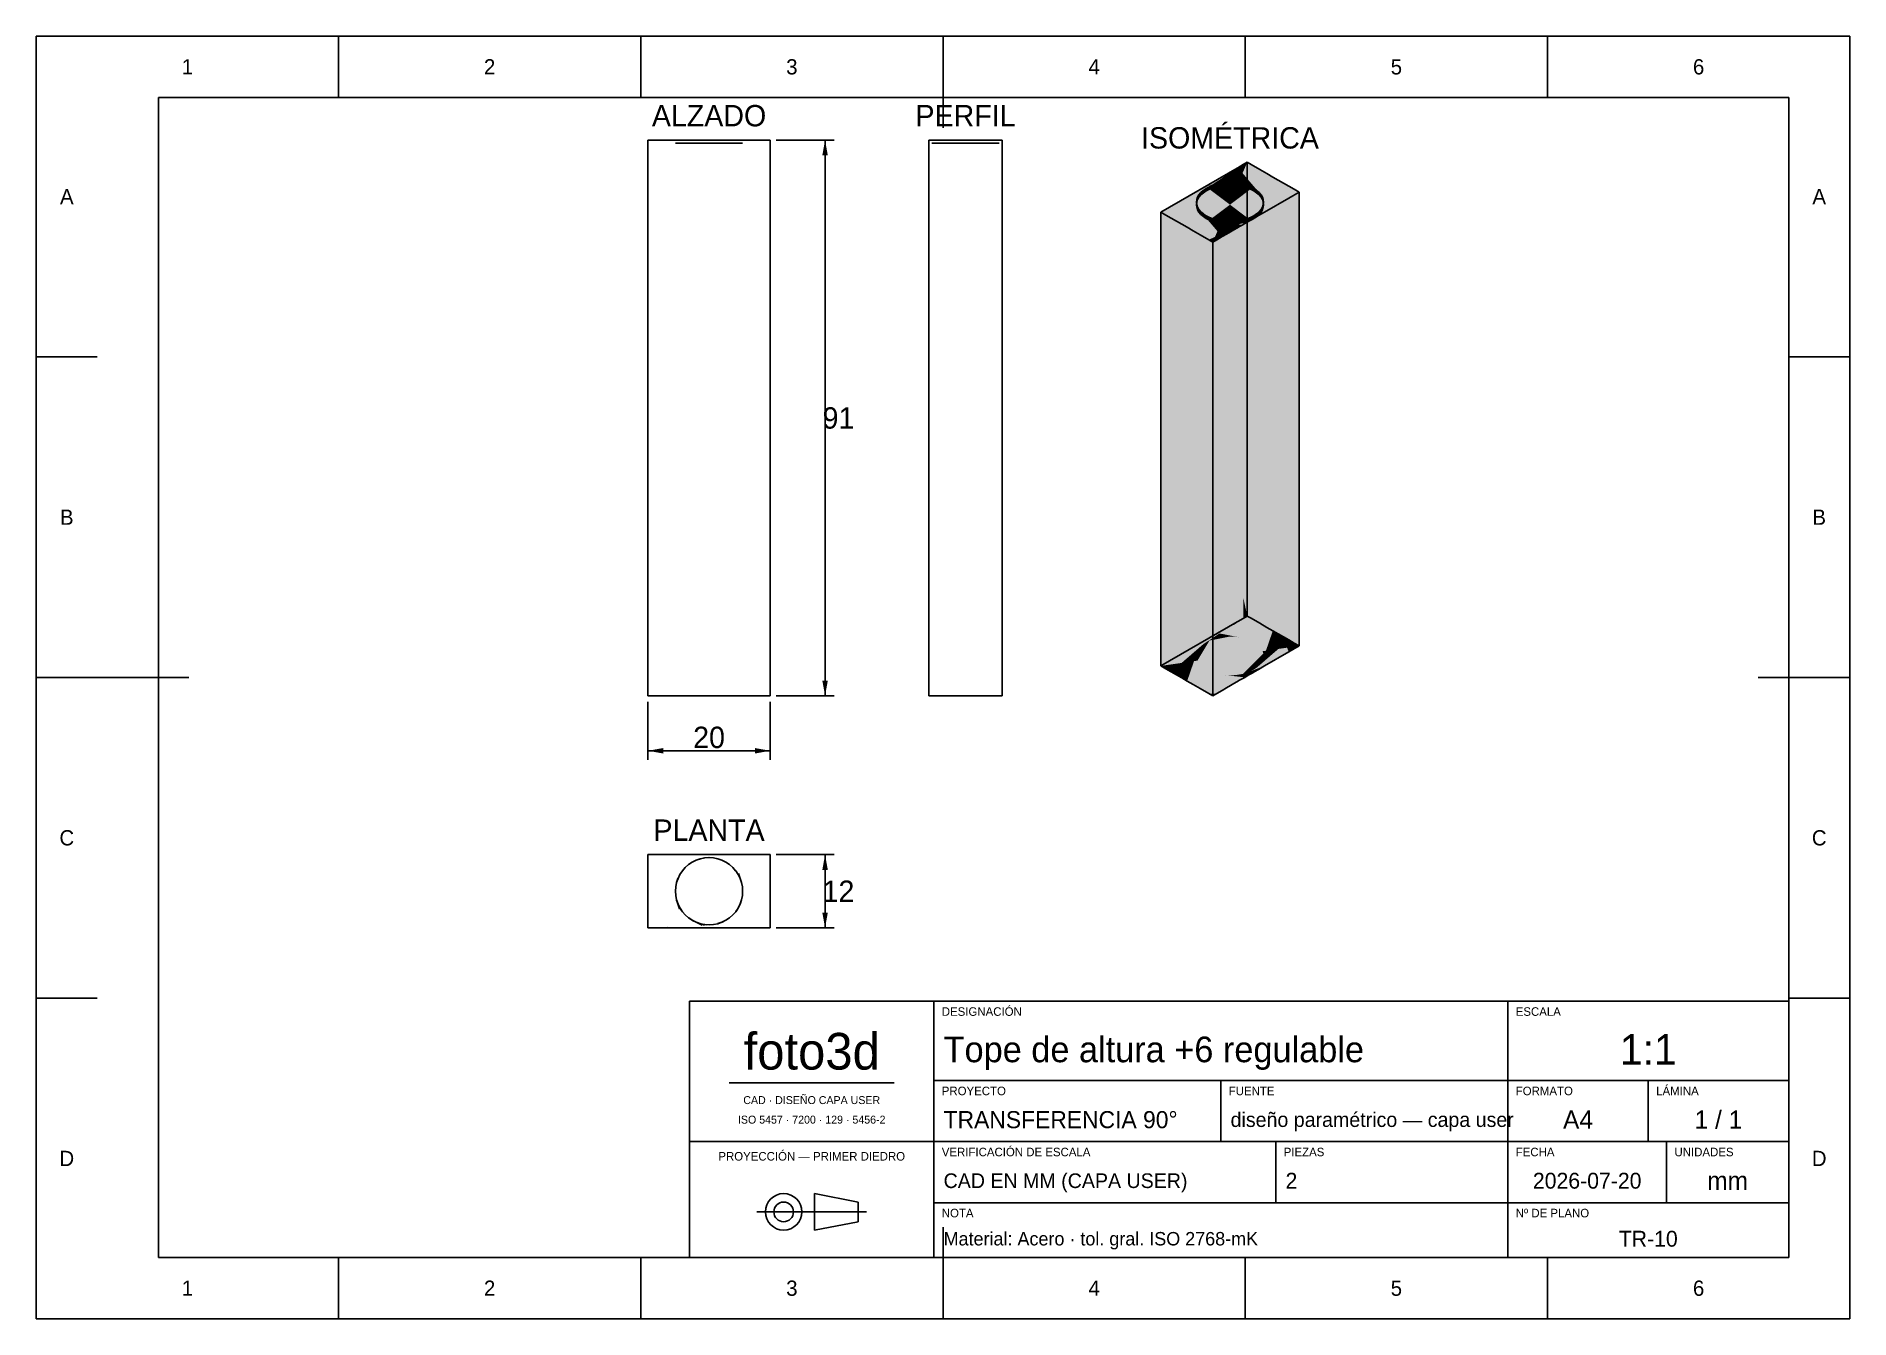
# Model space of a CAD drawing. Extents: x 0 to 297, y 0 to 210.
import ezdxf
from ezdxf.enums import TextEntityAlignment as Align

# ---------------------------------------------------------------- set-up
doc = ezdxf.new("R2010")
doc.units = 0
for name, color, linetype in [('COTAS', 7, 'CONTINUOUS'), ('FINA', 7, 'CONTINUOUS'), ('NORMA', 7, 'CONTINUOUS'), ('SOMBRA', 8, 'CONTINUOUS'), ('TEXTO', 7, 'CONTINUOUS'), ('VISIBLE', 7, 'CONTINUOUS')]:
    doc.layers.add(name, color=color, linetype=linetype)

msp = doc.modelspace()

# ---------------------------------------------------------------- texts
at = {"layer": 'COTAS'}
for s, p in [('91', (131.3863, 147.5)), ('20', (110.1863, 95.2)), ('12', (131.3863, 70))]:
    msp.add_text(s, height=3.5, dxfattribs=at).set_placement(p, align=Align.MIDDLE_CENTER)
at = {"layer": 'TEXTO'}
for s, height, p in [('1', 2.5, (24.75, 205)), ('2', 2.5, (74.25, 205)), ('3', 2.5, (123.75, 205)), ('4', 2.5, (173.25, 205)), ('5', 2.5, (222.75, 205)), ('6', 2.5, (272.25, 205)), ('ALZADO', 3.5, (110.1863, 197)), ('PERFIL', 3.5, (152.1863, 197)), ('ISOMÉTRICA', 3.5, (195.5, 193.3651)), ('A', 2.5, (5, 183.75)), ('A', 2.5, (292, 183.75)), ('B', 2.5, (5, 131.25)), ('B', 2.5, (292, 131.25)), ('PLANTA', 3.5, (110.1863, 80)), ('C', 2.5, (5, 78.75)), ('C', 2.5, (292, 78.75)), ('foto3d', 6, (127, 43.8)), ('1:1', 5, (264, 44.1)), ('CAD · DISEÑO CAPA USER', 1.3, (127, 35.8)), ('ISO 5457 · 7200 · 129 · 5456-2', 1.3, (127, 32.6)), ('A4', 3, (252.5, 32.6)), ('1 / 1', 3, (275.5, 32.6)), ('D', 2.5, (5, 26.25)), ('PROYECCIÓN — PRIMER DIEDRO', 1.4, (127, 26.6)), ('D', 2.5, (292, 26.25)), ('2026-07-20', 2.6, (254, 22.6)), ('mm', 3, (277, 22.6)), ('TR-10', 2.6, (264, 13.1)), ('1', 2.5, (24.75, 5)), ('2', 2.5, (74.25, 5)), ('3', 2.5, (123.75, 5)), ('4', 2.5, (173.25, 5)), ('5', 2.5, (222.75, 5)), ('6', 2.5, (272.25, 5))]:
    msp.add_text(s, height=height, dxfattribs=at).set_placement(p, align=Align.MIDDLE_CENTER)
for s, p in [('DESIGNACIÓN', (148.3, 49.6)), ('ESCALA', (242.3, 49.6)), ('PROYECTO', (148.3, 36.6)), ('FUENTE', (195.3, 36.6)), ('FORMATO', (242.3, 36.6)), ('LÁMINA', (265.3, 36.6)), ('VERIFICACIÓN DE ESCALA', (148.3, 26.6)), ('PIEZAS', (204.3, 26.6)), ('FECHA', (242.3, 26.6)), ('UNIDADES', (268.3, 26.6)), ('NOTA', (148.3, 16.6)), ('Nº DE PLANO', (242.3, 16.6))]:
    msp.add_text(s, height=1.4, dxfattribs=at).set_placement(p)
for s, height, p in [('Tope de altura +6 regulable', 4.2, (148.6, 44.1)), ('TRANSFERENCIA 90°', 2.8, (148.6, 32.6)), ('diseño paramétrico — capa user', 2.4, (195.6, 32.6)), ('CAD EN MM (CAPA USER)', 2.4, (148.6, 22.6)), ('2', 2.6, (204.6, 22.6)), ('Material: Acero · tol. gral. ISO 2768-mK', 2.2, (148.6, 13.1))]:
    msp.add_text(s, height=height, dxfattribs=at).set_placement(p, align=Align.MIDDLE_LEFT)

# ---------------------------------------------------------------- linework, layer by layer
at = {"layer": 'COTAS'}
for p, q in [((121.1863, 193), (130.6863, 193)), ((129.1863, 102), (129.1863, 193)), ((100.1863, 101), (100.1863, 91.5)), ((120.1863, 101), (120.1863, 91.5)), ((121.1863, 102), (130.6863, 102)), ((100.1863, 93), (120.1863, 93)), ((121.1863, 76), (130.6863, 76)), ((129.1863, 64), (129.1863, 76)), ((121.1863, 64), (130.6863, 64))]:
    msp.add_line(p, q, dxfattribs=at)
for points in [[(129.1863, 193), (129.6363, 190.5), (128.7363, 190.5)], [(129.1863, 102), (129.6363, 104.5), (128.7363, 104.5)], [(100.1863, 93), (102.6863, 93.45), (102.6863, 92.55)], [(120.1863, 93), (117.6863, 93.45), (117.6863, 92.55)], [(129.1863, 76), (129.6363, 73.5), (128.7363, 73.5)], [(129.1863, 64), (129.6363, 66.5), (128.7363, 66.5)]]:
    msp.add_solid(points, dxfattribs=at)
at = {"layer": 'FINA'}
for p, q in [((297, 210), (0, 210)), ((0, 210), (0, 0)), ((49.5, 200), (49.5, 210)), ((99, 200), (99, 210)), ((148.5, 200), (148.5, 210)), ((198, 200), (198, 210)), ((247.5, 200), (247.5, 210)), ((297, 0), (297, 210)), ((0, 157.5), (10, 157.5)), ((287, 157.5), (297, 157.5)), ((0, 105), (10, 105)), ((287, 105), (297, 105)), ((0, 52.5), (10, 52.5)), ((287, 52.5), (297, 52.5)), ((147, 39), (241, 39)), ((194, 29), (194, 39)), ((241, 39), (287, 39)), ((264, 29), (264, 39)), ((113.5, 38.6), (140.5, 38.6)), ((107, 29), (147, 29)), ((147, 29), (241, 29)), ((203, 19), (203, 29)), ((241, 29), (287, 29)), ((267, 19), (267, 29)), ((147, 19), (241, 19)), ((241, 19), (287, 19)), ((118.03, 17.5), (135.97, 17.5)), ((49.5, 0), (49.5, 10)), ((99, 0), (99, 10)), ((148.5, 0), (148.5, 10)), ((198, 0), (198, 10)), ((247.5, 0), (247.5, 10)), ((0, 0), (297, 0))]:
    msp.add_line(p, q, dxfattribs=at)
at = {"layer": 'NORMA'}
for p, q in [((148.5, 210), (148.5, 195)), ((287, 200), (20, 200)), ((20, 200), (20, 10)), ((287, 10), (287, 200)), ((0, 105), (25, 105)), ((297, 105), (282, 105)), ((287, 52), (107, 52)), ((107, 52), (107, 10)), ((147, 10), (147, 52)), ((241, 10), (241, 52)), ((287, 10), (287, 52)), ((148.5, 0), (148.5, 15)), ((20, 10), (287, 10)), ((107, 10), (287, 10))]:
    msp.add_line(p, q, dxfattribs=at)
at = {"layer": 'SOMBRA', "color": 253}
for points in [[(196.6515, 188.397), (196.6515, 122.906), (184.1863, 181.2002)], [(196.6515, 188.397), (196.7958, 188.4803), (196.7958, 122.2314)], [(196.6515, 188.397), (196.7958, 122.2314), (196.6515, 122.906)], [(196.7958, 188.4803), (197.6766, 188.9888), (197.6766, 118.1123)], [(196.7958, 188.4803), (197.6766, 118.1123), (196.7958, 122.2314)], [(197.6766, 188.9888), (198.3284, 189.3651), (198.3284, 115.0639)], [(197.6766, 188.9888), (198.3284, 115.0639), (197.6766, 118.1123)], [(198.9737, 120.3413), (198.3284, 115.0639), (198.3284, 189.3651)], [(198.9737, 120.3413), (198.3284, 189.3651), (198.9737, 188.9926)], [(200.3938, 131.9572), (198.9737, 120.3413), (198.9737, 188.9926)], [(200.3938, 131.9572), (198.9737, 188.9926), (200.3938, 188.1727)], [(201.5316, 141.263), (200.3938, 131.9572), (200.3938, 188.1727)], [(201.5316, 141.263), (200.3938, 188.1727), (201.5316, 187.5158)], [(202.5137, 149.2957), (201.5316, 141.263), (201.5316, 187.5158)], [(202.5137, 149.2957), (201.5316, 187.5158), (202.5137, 186.9488)], [(203.411, 156.6349), (202.5137, 149.2957), (202.5137, 186.9488)], [(203.411, 156.6349), (202.5137, 186.9488), (203.411, 186.4307)], [(204.269, 163.6528), (203.411, 156.6349), (203.411, 186.4307)], [(204.269, 163.6528), (203.411, 186.4307), (204.269, 185.9353)], [(205.1213, 170.624), (204.269, 163.6528), (204.269, 185.9353)], [(205.1213, 170.624), (204.269, 185.9353), (205.1213, 185.4432)], [(205.9967, 177.7837), (205.1213, 170.624), (205.1213, 185.4432)], [(205.9967, 177.7837), (205.1213, 185.4432), (205.9967, 184.9379)], [(205.9967, 177.7837), (205.9967, 184.9379), (206.8137, 184.4662)], [(206.8137, 110.165), (205.9967, 177.7837), (206.8137, 184.4662)], [(196.6515, 122.906), (184.1863, 106.899), (184.1863, 181.2002)], [(190.7466, 181.237), (190.7369, 180.8372), (190.7369, 181.2454)], [(190.7466, 181.237), (191.1366, 180.4918), (190.7369, 180.8372)], [(190.7466, 181.237), (191.1366, 180.9001), (191.1366, 180.4918)], [(199.8732, 180.9085), (200.2631, 181.2454), (200.2631, 180.8372)], [(200.2709, 181.2545), (200.5813, 181.2097), (200.2631, 180.8372)], [(200.2709, 181.2545), (200.2631, 180.8372), (200.2631, 181.2454)], [(200.2709, 181.2545), (200.5813, 181.618), (200.5813, 181.2097)], [(200.587, 181.6276), (200.8126, 181.6031), (200.5813, 181.2097)], [(200.587, 181.6276), (200.5813, 181.2097), (200.5813, 181.618)], [(200.587, 181.6276), (200.8126, 182.0113), (200.8126, 181.6031)], [(200.816, 182.0212), (200.9529, 182.0104), (200.8126, 181.6031)], [(200.816, 182.0212), (200.8126, 181.6031), (200.8126, 182.0113)], [(200.816, 182.0212), (200.9529, 182.4187), (200.9529, 182.0104)], [(191.1481, 180.8925), (191.1366, 180.4918), (191.1366, 180.9001)], [(191.1481, 180.8925), (191.6109, 180.1795), (191.1366, 180.4918)], [(191.1481, 180.8925), (191.6109, 180.5878), (191.6109, 180.1795)], [(191.6241, 180.5811), (191.6109, 180.1795), (191.6109, 180.5878)], [(191.6241, 180.5811), (192.1518, 179.9057), (191.6109, 180.1795)], [(191.6241, 180.5811), (192.1518, 180.3139), (192.1518, 179.9057)], [(192.1664, 180.3083), (192.1518, 179.9057), (192.1518, 180.3139)], [(192.1664, 180.3083), (192.75, 179.6749), (192.1518, 179.9057)], [(192.1664, 180.3083), (192.75, 180.0832), (192.75, 179.6749)], [(192.7657, 180.0787), (192.75, 179.6749), (192.75, 180.0832)], [(192.7657, 180.0787), (193.3952, 179.4912), (192.75, 179.6749)], [(192.7657, 180.0787), (193.3952, 179.8994), (193.3952, 179.4912)], [(193.4119, 179.8962), (193.3952, 179.4912), (193.3952, 179.8994)], [(193.4119, 179.8962), (194.0765, 179.3577), (193.3952, 179.4912)], [(193.4119, 179.8962), (194.0765, 179.7659), (194.0765, 179.3577)], [(194.0937, 179.764), (194.0765, 179.3577), (194.0765, 179.7659)], [(194.0937, 179.764), (194.7821, 179.2767), (194.0765, 179.3577)], [(194.0937, 179.764), (194.7821, 179.6849), (194.7821, 179.2767)], [(194.7996, 179.6842), (194.7821, 179.2767), (194.7821, 179.6849)], [(194.7996, 179.6842), (195.5, 179.2495), (194.7821, 179.2767)], [(194.7996, 179.6842), (195.5, 179.6577), (195.5, 179.2495)], [(195.5175, 179.6584), (196.2179, 179.2767), (195.5, 179.2495)], [(195.5175, 179.6584), (195.5, 179.2495), (195.5, 179.6577)], [(195.5175, 179.6584), (196.2179, 179.6849), (196.2179, 179.2767)], [(196.2351, 179.6869), (196.9235, 179.3577), (196.2179, 179.2767)], [(196.2351, 179.6869), (196.2179, 179.2767), (196.2179, 179.6849)], [(196.2351, 179.6869), (196.9235, 179.7659), (196.9235, 179.3577)], [(196.9401, 179.7692), (197.6048, 179.4912), (196.9235, 179.3577)], [(196.9401, 179.7692), (196.9235, 179.3577), (196.9235, 179.7659)], [(196.9401, 179.7692), (197.6048, 179.8994), (197.6048, 179.4912)], [(197.6205, 179.9039), (198.25, 179.6749), (197.6048, 179.4912)], [(197.6205, 179.9039), (197.6048, 179.4912), (197.6048, 179.8994)], [(197.6205, 179.9039), (198.25, 180.0832), (198.25, 179.6749)], [(198.2646, 180.0888), (198.8482, 179.9057), (198.25, 179.6749)], [(198.2646, 180.0888), (198.25, 179.6749), (198.25, 180.0832)], [(198.2646, 180.0888), (198.8482, 180.3139), (198.8482, 179.9057)], [(198.8614, 180.3206), (199.3891, 180.1795), (198.8482, 179.9057)], [(198.8614, 180.3206), (198.8482, 179.9057), (198.8482, 180.3139)], [(198.8614, 180.3206), (199.3891, 180.5878), (199.3891, 180.1795)], [(199.4007, 180.5954), (199.8634, 180.4918), (199.3891, 180.1795)], [(199.4007, 180.5954), (199.3891, 180.1795), (199.3891, 180.5878)], [(199.4007, 180.5954), (199.8634, 180.9001), (199.8634, 180.4918)], [(199.8732, 180.9085), (200.2631, 180.8372), (199.8634, 180.4918)], [(199.8732, 180.9085), (199.8634, 180.4918), (199.8634, 180.9001)], [(205.9967, 110.6367), (205.1213, 170.624), (205.9967, 177.7837)], [(206.8137, 110.165), (205.9967, 110.6367), (205.9967, 177.7837)], [(205.1213, 111.1421), (204.269, 163.6528), (205.1213, 170.624)], [(205.9967, 110.6367), (205.1213, 111.1421), (205.1213, 170.624)], [(204.269, 111.6341), (203.411, 156.6349), (204.269, 163.6528)], [(205.1213, 111.1421), (204.269, 111.6341), (204.269, 163.6528)], [(203.411, 112.1295), (202.5137, 149.2957), (203.411, 156.6349)], [(204.269, 111.6341), (203.411, 112.1295), (203.411, 156.6349)], [(202.5137, 112.6476), (201.5316, 141.263), (202.5137, 149.2957)], [(203.411, 112.1295), (202.5137, 112.6476), (202.5137, 149.2957)], [(201.5316, 113.2146), (200.3938, 131.9572), (201.5316, 141.263)], [(202.5137, 112.6476), (201.5316, 113.2146), (201.5316, 141.263)], [(200.3938, 113.8715), (198.9737, 120.3413), (200.3938, 131.9572)], [(201.5316, 113.2146), (200.3938, 113.8715), (200.3938, 131.9572)], [(196.6515, 122.906), (196.6515, 114.0958), (184.1863, 106.899)], [(196.6515, 122.906), (196.7958, 114.1791), (196.6515, 114.0958)], [(196.6515, 122.906), (196.7958, 122.2314), (196.7958, 114.1791)], [(196.7958, 122.2314), (197.6766, 114.6876), (196.7958, 114.1791)], [(196.7958, 122.2314), (197.6766, 118.1123), (197.6766, 114.6876)], [(198.9737, 114.6914), (198.3284, 115.0639), (198.9737, 120.3413)], [(200.3938, 113.8715), (198.9737, 114.6914), (198.9737, 120.3413)], [(197.6766, 118.1123), (198.3284, 115.0639), (197.6766, 114.6876)]]:
    msp.add_solid(points, dxfattribs=at)
at = {"layer": 'SOMBRA', "color": 254}
for points in [[(196.6515, 188.397), (184.1863, 181.2002), (185.0033, 180.7285)], [(196.914, 186.0986), (194.9924, 187.3047), (194.5472, 187.0116)], [(196.9968, 186.2898), (195.5, 187.6389), (194.9924, 187.3047)], [(196.914, 186.0986), (196.9968, 186.2898), (194.9924, 187.3047)], [(197.1193, 186.5728), (196.0896, 188.0271), (195.5, 187.6389)], [(196.9968, 186.2898), (197.1193, 186.5728), (195.5, 187.6389)], [(197.2972, 186.9836), (196.6515, 188.397), (196.0896, 188.0271)], [(197.1193, 186.5728), (197.2972, 186.9836), (196.0896, 188.0271)], [(197.2972, 186.9836), (196.7958, 188.4803), (196.6515, 188.397)], [(197.5586, 187.5872), (197.6766, 188.9888), (196.7958, 188.4803)], [(197.2972, 186.9836), (197.5586, 187.5872), (196.7958, 188.4803)], [(200.2631, 184.4209), (197.5586, 187.5872), (197.2972, 186.9836)], [(197.5586, 187.5872), (197.9581, 188.51), (197.6766, 188.9888)], [(200.5813, 184.0483), (197.9581, 188.51), (197.5586, 187.5872)], [(197.9581, 188.51), (198.3284, 189.3651), (197.6766, 188.9888)], [(200.8126, 183.655), (198.3284, 189.3651), (197.9581, 188.51)], [(200.8126, 183.655), (198.9737, 188.9926), (198.3284, 189.3651)], [(200.9529, 183.2476), (200.3938, 188.1727), (198.9737, 188.9926)], [(201, 182.8332), (201.5316, 187.5158), (200.3938, 188.1727)], [(200.9529, 182.4187), (202.5137, 186.9488), (201.5316, 187.5158)], [(191.1366, 184.7662), (185.0033, 180.7285), (185.8787, 180.2231)], [(190.7369, 184.4209), (185.8787, 180.2231), (186.731, 179.731)], [(195.5, 182.4249), (191.1366, 184.358), (190.7369, 184.0126)], [(195.5, 182.4249), (191.6109, 184.6703), (191.1366, 184.358)], [(192.1518, 185.3524), (191.8501, 185.236), (191.6109, 185.0785)], [(195.5, 182.4249), (192.1518, 184.9441), (191.6109, 184.6703)], [(192.75, 185.5832), (192.0935, 185.3963), (191.8501, 185.236)], [(193.3952, 185.7669), (192.3433, 185.5607), (192.0935, 185.3963)], [(195.5, 182.4249), (192.75, 185.1749), (192.1518, 184.9441)], [(194.0765, 185.9004), (192.6021, 185.7311), (192.3433, 185.5607)], [(194.7821, 185.9814), (192.8726, 185.9092), (192.6021, 185.7311)], [(195.5, 182.4249), (193.3952, 185.3586), (192.75, 185.1749)], [(195.5, 186.0086), (193.1582, 186.0972), (192.8726, 185.9092)], [(196.2179, 185.9814), (193.463, 186.2978), (193.1582, 186.0972)], [(195.5, 182.4249), (194.0765, 185.4921), (193.3952, 185.3586)], [(196.8327, 185.9108), (193.7916, 186.5142), (193.463, 186.2978)], [(196.8356, 185.9176), (194.1504, 186.7504), (193.7916, 186.5142)], [(196.8327, 185.9108), (196.8356, 185.9176), (193.7916, 186.5142)], [(195.5, 182.4249), (194.7821, 185.5732), (194.0765, 185.4921)], [(196.8619, 185.9784), (194.5472, 187.0116), (194.1504, 186.7504)], [(196.8356, 185.9176), (196.8619, 185.9784), (194.1504, 186.7504)], [(196.8619, 185.9784), (196.914, 186.0986), (194.5472, 187.0116)], [(195.5, 182.4249), (195.5, 185.6003), (194.7821, 185.5732)], [(195.5, 182.4249), (196.2179, 185.5732), (195.5, 185.6003)], [(195.5, 182.4249), (196.9235, 185.4921), (196.2179, 185.5732)], [(195.5, 182.4249), (197.6048, 185.3586), (196.9235, 185.4921)], [(195.5, 182.4249), (198.25, 185.1749), (197.6048, 185.3586)], [(195.5, 182.4249), (198.8482, 184.9441), (198.25, 185.1749)], [(195.5, 182.4249), (199.3891, 184.6703), (198.8482, 184.9441)], [(195.5, 182.4249), (199.8634, 184.358), (199.3891, 184.6703)], [(195.5, 182.4249), (200.2631, 184.0126), (199.8634, 184.358)], [(196.9235, 185.9004), (196.8356, 185.9176), (196.8327, 185.9108)], [(197.6048, 185.7669), (196.8619, 185.9784), (196.8356, 185.9176)], [(198.25, 185.5832), (196.914, 186.0986), (196.8619, 185.9784)], [(198.8482, 185.3524), (196.9968, 186.2898), (196.914, 186.0986)], [(199.3891, 185.0785), (197.1193, 186.5728), (196.9968, 186.2898)], [(199.8634, 184.7662), (197.2972, 186.9836), (197.1193, 186.5728)], [(199.3891, 180.5878), (206.8137, 184.4662), (205.9967, 184.9379)], [(199.3891, 180.5878), (205.1368, 183.498), (206.8137, 184.4662)], [(199.8634, 180.9001), (205.9967, 184.9379), (205.1213, 185.4432)], [(200.2631, 181.2454), (205.1213, 185.4432), (204.269, 185.9353)], [(200.5813, 181.618), (204.269, 185.9353), (203.411, 186.4307)], [(200.8126, 182.0113), (203.411, 186.4307), (202.5137, 186.9488)], [(190.4187, 184.0483), (186.731, 179.731), (187.589, 179.2356)], [(190.1874, 183.655), (187.589, 179.2356), (188.4863, 178.7175)], [(190.0471, 183.2476), (188.4863, 178.7175), (189.4684, 178.1505)], [(190, 182.8332), (189.4684, 178.1505), (190.6062, 177.4937)], [(195.5, 182.4249), (190.0471, 182.8394), (190, 182.4249)], [(195.5, 182.4249), (190, 182.4249), (190.0471, 182.0104)], [(195.5, 182.4249), (190.1874, 183.2468), (190.0471, 182.8394)], [(195.5, 182.4249), (190.0471, 182.0104), (190.1874, 181.6031)], [(190.0471, 182.4187), (190.6062, 177.4937), (192.0263, 176.6737)], [(195.5, 182.4249), (190.4187, 183.6401), (190.1874, 183.2468)], [(195.5, 182.4249), (190.1874, 181.6031), (190.4187, 181.2097)], [(193.0419, 177.1564), (190.1874, 182.0113), (192.0263, 176.6737)], [(195.5, 182.4249), (190.7369, 184.0126), (190.4187, 183.6401)], [(195.5, 182.4249), (190.4187, 181.2097), (190.7369, 180.8372)], [(190.4187, 181.618), (193.0419, 177.1564), (193.4414, 178.0791)], [(195.5, 182.4249), (190.7369, 180.8372), (191.1366, 180.4918)], [(190.7369, 181.2454), (193.4414, 178.0791), (193.7028, 178.6827)], [(195.5, 182.4249), (191.1366, 180.4918), (191.6109, 180.1795)], [(195.5, 182.4249), (191.6109, 180.1795), (192.1518, 179.9057)], [(195.5, 182.4249), (192.1518, 179.9057), (192.75, 179.6749)], [(195.5, 182.4249), (192.75, 179.6749), (193.3952, 179.4912)], [(195.5, 182.4249), (193.3952, 179.4912), (194.0765, 179.3577)], [(195.5, 182.4249), (194.0765, 179.3577), (194.7821, 179.2767)], [(195.5, 182.4249), (194.7821, 179.2767), (195.5, 179.2495)], [(195.5, 182.4249), (200.5813, 183.6401), (200.2631, 184.0126)], [(195.5, 182.4249), (200.8126, 183.2468), (200.5813, 183.6401)], [(195.5, 182.4249), (200.9529, 182.8394), (200.8126, 183.2468)], [(195.5, 182.4249), (201, 182.4249), (200.9529, 182.8394)], [(195.5, 182.4249), (200.9529, 182.0104), (201, 182.4249)], [(195.5, 182.4249), (200.8126, 181.6031), (200.9529, 182.0104)], [(195.5, 182.4249), (200.5813, 181.2097), (200.8126, 181.6031)], [(195.5, 182.4249), (200.2631, 180.8372), (200.5813, 181.2097)], [(195.5, 182.4249), (199.8634, 180.4918), (200.2631, 180.8372)], [(195.5, 182.4249), (199.3891, 180.1795), (199.8634, 180.4918)], [(195.5, 182.4249), (198.8482, 179.9057), (199.3891, 180.1795)], [(195.5, 182.4249), (198.25, 179.6749), (198.8482, 179.9057)], [(195.5, 182.4249), (197.6048, 179.4912), (198.25, 179.6749)], [(195.5, 182.4249), (196.9235, 179.3577), (197.6048, 179.4912)], [(195.5, 182.4249), (196.2179, 179.2767), (196.9235, 179.3577)], [(195.5, 182.4249), (195.5, 179.2495), (196.2179, 179.2767)], [(198.25, 180.0832), (200.168, 180.6292), (201.1797, 181.2134)], [(198.8482, 180.3139), (201.1797, 181.2134), (205.1368, 183.498)], [(191.1366, 180.9001), (193.7028, 178.6827), (193.8807, 179.0935)], [(191.6109, 180.5878), (193.8807, 179.0935), (194.0032, 179.3765)], [(192.1518, 180.3139), (194.0032, 179.3765), (194.086, 179.5678)], [(192.75, 180.0832), (194.086, 179.5678), (194.1381, 179.6879)], [(193.3952, 179.8994), (194.1381, 179.6879), (194.1644, 179.7487)], [(194.2042, 177.1861), (193.7028, 178.6827), (193.4414, 178.0791)], [(194.9419, 177.612), (193.8807, 179.0935), (193.7028, 178.6827)], [(194.2042, 177.1861), (194.9419, 177.612), (193.7028, 178.6827)], [(195.5755, 177.9778), (194.0032, 179.3765), (193.8807, 179.0935)], [(194.9419, 177.612), (195.5755, 177.9778), (193.8807, 179.0935)], [(196.1316, 178.2989), (194.086, 179.5678), (194.0032, 179.3765)], [(195.5755, 177.9778), (196.1316, 178.2989), (194.0032, 179.3765)], [(194.0765, 179.7659), (194.1644, 179.7487), (194.1673, 179.7555)], [(196.6298, 178.5865), (194.1381, 179.6879), (194.086, 179.5678)], [(196.1316, 178.2989), (196.6298, 178.5865), (194.086, 179.5678)], [(197.0846, 178.849), (194.1644, 179.7487), (194.1381, 179.6879)], [(196.6298, 178.5865), (197.0846, 178.849), (194.1381, 179.6879)], [(197.5079, 179.0934), (194.1673, 179.7555), (194.1644, 179.7487)], [(197.0846, 178.849), (197.5079, 179.0934), (194.1644, 179.7487)], [(197.5079, 179.0934), (197.9101, 179.3257), (194.1673, 179.7555)], [(194.7821, 179.6849), (197.9101, 179.3257), (198.3017, 179.5517)], [(195.5, 179.6577), (198.3017, 179.5517), (198.6947, 179.7786)], [(196.2179, 179.6849), (198.6947, 179.7786), (199.107, 180.0167)], [(196.9235, 179.7659), (199.107, 180.0167), (199.5716, 180.2849)], [(197.6048, 179.8994), (199.5716, 180.2849), (200.168, 180.6292)], [(193.0419, 177.1564), (192.0263, 176.6737), (192.6716, 176.3012)], [(193.3234, 176.6775), (193.0419, 177.1564), (192.6716, 176.3012)], [(193.3234, 176.6775), (193.4414, 178.0791), (193.0419, 177.1564)], [(193.3234, 176.6775), (194.2042, 177.1861), (193.4414, 178.0791)]]:
    msp.add_solid(points, dxfattribs=at)
at = {"layer": 'SOMBRA', "color": 252}
for points in [[(190.7291, 184.4118), (190.4187, 183.6401), (190.7369, 184.0126)], [(190.7291, 184.4118), (190.4187, 184.0483), (190.4187, 183.6401)], [(190.7291, 184.4118), (190.7369, 184.0126), (190.7369, 184.4209)], [(191.1268, 184.7578), (190.7369, 184.0126), (191.1366, 184.358)], [(191.1268, 184.7578), (190.7369, 184.4209), (190.7369, 184.0126)], [(191.1268, 184.7578), (191.1366, 184.358), (191.1366, 184.7662)], [(191.5993, 185.0709), (191.1366, 184.358), (191.6109, 184.6703)], [(191.5993, 185.0709), (191.1366, 184.7662), (191.1366, 184.358)], [(191.5993, 185.0709), (191.6109, 184.6703), (191.6109, 185.0785)], [(192.1386, 185.3457), (191.6109, 184.6703), (192.1518, 184.9441)], [(192.1386, 185.3457), (191.6109, 185.0785), (191.6109, 184.6703)], [(192.1386, 185.3457), (192.1518, 184.9441), (192.1518, 185.3524)], [(192.7354, 185.5775), (192.1518, 184.9441), (192.75, 185.1749)], [(192.7354, 185.5775), (192.1518, 185.3524), (192.1518, 184.9441)], [(192.7354, 185.5775), (192.75, 185.1749), (192.75, 185.5832)], [(193.3795, 185.7624), (192.75, 185.1749), (193.3952, 185.3586)], [(193.3795, 185.7624), (192.75, 185.5832), (192.75, 185.1749)], [(193.3795, 185.7624), (193.3952, 185.3586), (193.3952, 185.7669)], [(194.0599, 185.8971), (193.3952, 185.3586), (194.0765, 185.4921)], [(194.0599, 185.8971), (193.3952, 185.7669), (193.3952, 185.3586)], [(194.0599, 185.8971), (194.0765, 185.4921), (194.0765, 185.9004)], [(194.7649, 185.9794), (194.0765, 185.4921), (194.7821, 185.5732)], [(194.7649, 185.9794), (194.0765, 185.9004), (194.0765, 185.4921)], [(194.7649, 185.9794), (194.7821, 185.5732), (194.7821, 185.9814)], [(195.4825, 186.0079), (194.7821, 185.5732), (195.5, 185.6003)], [(195.4825, 186.0079), (194.7821, 185.9814), (194.7821, 185.5732)], [(195.4825, 186.0079), (195.5, 185.6003), (195.5, 186.0086)], [(196.2004, 185.9821), (195.5, 186.0086), (195.5, 185.6003)], [(196.2004, 185.9821), (195.5, 185.6003), (196.2179, 185.5732)], [(196.2004, 185.9821), (196.2179, 185.5732), (196.2179, 185.9814)], [(196.9063, 185.9024), (196.2179, 185.9814), (196.2179, 185.5732)], [(196.9063, 185.9024), (196.2179, 185.5732), (196.9235, 185.4921)], [(196.9063, 185.9024), (196.9235, 185.4921), (196.9235, 185.9004)], [(197.5881, 185.7701), (196.9235, 185.9004), (196.9235, 185.4921)], [(197.5881, 185.7701), (196.9235, 185.4921), (197.6048, 185.3586)], [(197.5881, 185.7701), (197.6048, 185.3586), (197.6048, 185.7669)], [(198.2343, 185.5876), (197.6048, 185.7669), (197.6048, 185.3586)], [(198.2343, 185.5876), (197.6048, 185.3586), (198.25, 185.1749)], [(198.2343, 185.5876), (198.25, 185.1749), (198.25, 185.5832)], [(198.8336, 185.358), (198.25, 185.5832), (198.25, 185.1749)], [(198.8336, 185.358), (198.25, 185.1749), (198.8482, 184.9441)], [(198.8336, 185.358), (198.8482, 184.9441), (198.8482, 185.3524)], [(199.3759, 185.0852), (198.8482, 185.3524), (198.8482, 184.9441)], [(199.3759, 185.0852), (198.8482, 184.9441), (199.3891, 184.6703)], [(199.3759, 185.0852), (199.3891, 184.6703), (199.3891, 185.0785)], [(199.8519, 184.7739), (199.3891, 185.0785), (199.3891, 184.6703)], [(199.8519, 184.7739), (199.3891, 184.6703), (199.8634, 184.358)], [(199.8519, 184.7739), (199.8634, 184.358), (199.8634, 184.7662)], [(200.2534, 184.4293), (199.8634, 184.7662), (199.8634, 184.358)], [(200.2534, 184.4293), (199.8634, 184.358), (200.2631, 184.0126)], [(200.2534, 184.4293), (200.2631, 184.0126), (200.2631, 184.4209)], [(200.5736, 184.0574), (200.2631, 184.4209), (200.2631, 184.0126)], [(205.1368, 109.1968), (206.8137, 110.165), (206.8137, 184.4662)], [(205.1368, 109.1968), (206.8137, 184.4662), (205.1368, 174.6878)], [(205.1368, 174.6878), (206.8137, 184.4662), (205.1368, 183.498)], [(185.0033, 173.5743), (184.1863, 181.2002), (184.1863, 106.899)], [(185.0033, 180.7285), (184.1863, 181.2002), (185.0033, 173.5743)], [(190.0459, 183.2375), (190, 182.4249), (190.0471, 182.8394)], [(190.0459, 183.2375), (190, 182.8332), (190, 182.4249)], [(190.0011, 182.8231), (190, 182.4249), (190, 182.8332)], [(190.0011, 182.8231), (190.0471, 182.0104), (190, 182.4249)], [(190.0011, 182.8231), (190.0471, 182.4187), (190.0471, 182.0104)], [(190.0459, 183.2375), (190.0471, 182.8394), (190.0471, 183.2476)], [(190.184, 183.6451), (190.0471, 182.8394), (190.1874, 183.2468)], [(190.184, 183.6451), (190.0471, 183.2476), (190.0471, 182.8394)], [(190.0505, 182.4087), (190.0471, 182.0104), (190.0471, 182.4187)], [(190.0505, 182.4087), (190.1874, 181.6031), (190.0471, 182.0104)], [(190.0505, 182.4087), (190.1874, 182.0113), (190.1874, 181.6031)], [(190.184, 183.6451), (190.1874, 183.2468), (190.1874, 183.655)], [(190.413, 184.0388), (190.1874, 183.2468), (190.4187, 183.6401)], [(190.413, 184.0388), (190.1874, 183.655), (190.1874, 183.2468)], [(190.193, 182.0017), (190.1874, 181.6031), (190.1874, 182.0113)], [(190.193, 182.0017), (190.4187, 181.2097), (190.1874, 181.6031)], [(190.193, 182.0017), (190.4187, 181.618), (190.4187, 181.2097)], [(190.413, 184.0388), (190.4187, 183.6401), (190.4187, 184.0483)], [(190.4264, 181.6089), (190.4187, 181.2097), (190.4187, 181.618)], [(190.4264, 181.6089), (190.7369, 180.8372), (190.4187, 181.2097)], [(190.4264, 181.6089), (190.7369, 181.2454), (190.7369, 180.8372)], [(200.168, 145.7134), (201.1797, 151.613), (201.1797, 181.2134)], [(200.168, 145.7134), (201.1797, 181.2134), (200.168, 180.6292)], [(200.5736, 184.0574), (200.2631, 184.0126), (200.5813, 183.6401)], [(200.5736, 184.0574), (200.5813, 183.6401), (200.5813, 184.0483)], [(200.807, 183.6646), (200.5813, 184.0483), (200.5813, 183.6401)], [(200.807, 183.6646), (200.5813, 183.6401), (200.8126, 183.2468)], [(200.807, 183.6646), (200.8126, 183.2468), (200.8126, 183.655)], [(200.9495, 183.2576), (200.8126, 183.655), (200.8126, 183.2468)], [(200.9495, 183.2576), (200.8126, 183.2468), (200.9529, 182.8394)], [(200.9495, 183.2576), (200.9529, 182.8394), (200.9529, 183.2476)], [(200.9989, 182.8433), (200.9529, 183.2476), (200.9529, 182.8394)], [(200.9989, 182.8433), (200.9529, 182.8394), (201, 182.4249)], [(200.9541, 182.4288), (201, 182.4249), (200.9529, 182.0104)], [(200.9541, 182.4288), (200.9529, 182.0104), (200.9529, 182.4187)], [(200.9541, 182.4288), (201, 182.8332), (201, 182.4249)], [(200.9989, 182.8433), (201, 182.4249), (201, 182.8332)], [(201.1797, 151.613), (205.1368, 174.6878), (205.1368, 183.498)], [(201.1797, 151.613), (205.1368, 183.498), (201.1797, 181.2134)], [(185.8787, 180.2231), (185.0033, 180.7285), (185.0033, 173.5743)], [(185.8787, 180.2231), (185.0033, 173.5743), (185.8787, 165.4038)], [(186.731, 179.731), (185.8787, 180.2231), (185.8787, 165.4038)], [(186.731, 179.731), (185.8787, 165.4038), (186.731, 157.4485)], [(187.589, 179.2356), (186.731, 179.731), (186.731, 157.4485)], [(187.589, 179.2356), (186.731, 157.4485), (187.589, 149.4398)], [(188.4863, 178.7175), (187.589, 179.2356), (187.589, 149.4398)], [(188.4863, 178.7175), (187.589, 149.4398), (188.4863, 141.0645)], [(189.4684, 178.1505), (188.4863, 178.7175), (188.4863, 141.0645)], [(195.5755, 118.9333), (196.1316, 122.1764), (196.1316, 178.2989)], [(195.5755, 118.9333), (196.1316, 178.2989), (195.5755, 177.9778)], [(196.1316, 122.1764), (196.6298, 125.0812), (196.6298, 178.5865)], [(196.1316, 122.1764), (196.6298, 178.5865), (196.1316, 178.2989)], [(196.6298, 125.0812), (197.0846, 127.7332), (197.0846, 178.849)], [(196.6298, 125.0812), (197.0846, 178.849), (196.6298, 178.5865)], [(197.0846, 127.7332), (197.5079, 130.2017), (197.5079, 179.0934)], [(197.0846, 127.7332), (197.5079, 179.0934), (197.0846, 178.849)], [(197.5079, 130.2017), (197.9101, 132.5473), (197.9101, 179.3257)], [(197.5079, 130.2017), (197.9101, 179.3257), (197.5079, 179.0934)], [(197.9101, 132.5473), (198.3017, 134.8303), (198.3017, 179.5517)], [(197.9101, 132.5473), (198.3017, 179.5517), (197.9101, 179.3257)], [(198.3017, 134.8303), (198.6947, 137.1221), (198.6947, 179.7786)], [(198.3017, 134.8303), (198.6947, 179.7786), (198.3017, 179.5517)], [(198.6947, 137.1221), (199.107, 139.5266), (199.107, 180.0167)], [(198.6947, 137.1221), (199.107, 180.0167), (198.6947, 179.7786)], [(199.107, 139.5266), (199.5716, 142.2357), (199.5716, 180.2849)], [(199.107, 139.5266), (199.5716, 180.2849), (199.107, 180.0167)], [(199.5716, 142.2357), (200.168, 145.7134), (200.168, 180.6292)], [(199.5716, 142.2357), (200.168, 180.6292), (199.5716, 180.2849)], [(189.4684, 178.1505), (188.4863, 141.0645), (189.4684, 131.8978)], [(190.6062, 177.4937), (189.4684, 178.1505), (189.4684, 131.8978)], [(190.6062, 177.4937), (189.4684, 131.8978), (190.6062, 121.2782)], [(192.0263, 176.6737), (190.6062, 177.4937), (190.6062, 121.2782)], [(192.0263, 176.6737), (190.6062, 121.2782), (192.0263, 108.0224)], [(192.6716, 176.3012), (192.0263, 176.6737), (192.0263, 108.0224)], [(192.6716, 176.3012), (192.0263, 108.0224), (192.6716, 102)], [(193.3234, 105.801), (193.3234, 176.6775), (192.6716, 176.3012)], [(193.3234, 105.801), (192.6716, 176.3012), (192.6716, 102)], [(193.3234, 105.801), (194.2042, 110.9371), (194.2042, 177.1861)], [(193.3234, 105.801), (194.2042, 177.1861), (193.3234, 176.6775)], [(194.2042, 110.9371), (194.9419, 115.239), (194.9419, 177.612)], [(194.2042, 110.9371), (194.9419, 177.612), (194.2042, 177.1861)], [(194.9419, 115.239), (195.5755, 118.9333), (195.5755, 177.9778)], [(194.9419, 115.239), (195.5755, 177.9778), (194.9419, 177.612)], [(185.0033, 173.5743), (184.1863, 106.899), (185.0033, 106.4273)], [(185.8787, 165.4038), (185.0033, 173.5743), (185.0033, 106.4273)], [(201.1797, 106.9122), (205.1368, 109.1968), (205.1368, 174.6878)], [(201.1797, 106.9122), (205.1368, 174.6878), (201.1797, 151.613)], [(185.8787, 165.4038), (185.0033, 106.4273), (185.8787, 105.9219)], [(186.731, 157.4485), (185.8787, 165.4038), (185.8787, 105.9219)], [(186.731, 157.4485), (185.8787, 105.9219), (186.731, 105.4298)], [(187.589, 149.4398), (186.731, 157.4485), (186.731, 105.4298)], [(200.168, 106.3281), (201.1797, 106.9122), (201.1797, 151.613)], [(200.168, 106.3281), (201.1797, 151.613), (200.168, 145.7134)], [(187.589, 149.4398), (186.731, 105.4298), (187.589, 104.9344)], [(188.4863, 141.0645), (187.589, 149.4398), (187.589, 104.9344)], [(199.5716, 105.9837), (200.168, 106.3281), (200.168, 145.7134)], [(199.5716, 105.9837), (200.168, 145.7134), (199.5716, 142.2357)], [(188.4863, 141.0645), (187.589, 104.9344), (188.4863, 104.4164)], [(189.4684, 131.8978), (188.4863, 141.0645), (188.4863, 104.4164)], [(199.107, 105.7155), (199.5716, 105.9837), (199.5716, 142.2357)], [(199.107, 105.7155), (199.5716, 142.2357), (199.107, 139.5266)], [(198.3017, 105.2505), (198.6947, 105.4774), (198.6947, 137.1221)], [(198.3017, 105.2505), (198.6947, 137.1221), (198.3017, 134.8303)], [(198.6947, 105.4774), (199.107, 105.7155), (199.107, 139.5266)], [(198.6947, 105.4774), (199.107, 139.5266), (198.6947, 137.1221)], [(197.9101, 105.0245), (198.3017, 105.2505), (198.3017, 134.8303)], [(197.9101, 105.0245), (198.3017, 134.8303), (197.9101, 132.5473)], [(189.4684, 131.8978), (188.4863, 104.4164), (189.4684, 103.8493)], [(190.6062, 121.2782), (189.4684, 131.8978), (189.4684, 103.8493)], [(197.5079, 104.7922), (197.9101, 105.0245), (197.9101, 132.5473)], [(197.5079, 104.7922), (197.9101, 132.5473), (197.5079, 130.2017)], [(196.6298, 104.2853), (197.0846, 104.5478), (197.0846, 127.7332)], [(196.6298, 104.2853), (197.0846, 127.7332), (196.6298, 125.0812)], [(197.0846, 104.5478), (197.5079, 104.7922), (197.5079, 130.2017)], [(197.0846, 104.5478), (197.5079, 130.2017), (197.0846, 127.7332)], [(196.1316, 103.9977), (196.6298, 104.2853), (196.6298, 125.0812)], [(196.1316, 103.9977), (196.6298, 125.0812), (196.1316, 122.1764)], [(195.5755, 103.6766), (196.1316, 103.9977), (196.1316, 122.1764)], [(195.5755, 103.6766), (196.1316, 122.1764), (195.5755, 118.9333)], [(190.6062, 121.2782), (189.4684, 103.8493), (190.6062, 103.1925)], [(192.0263, 108.0224), (190.6062, 121.2782), (190.6062, 103.1925)], [(194.9419, 103.3108), (195.5755, 103.6766), (195.5755, 118.9333)], [(194.9419, 103.3108), (195.5755, 118.9333), (194.9419, 115.239)], [(186.1504, 107.1825), (184.1863, 106.899), (196.6515, 114.0958)], [(194.2042, 102.8849), (194.9419, 103.3108), (194.9419, 115.239)], [(194.2042, 102.8849), (194.9419, 115.239), (194.2042, 110.9371)], [(198.8482, 111.0512), (194.5472, 112.7104), (194.9924, 113.0035)], [(199.3891, 110.7773), (194.9924, 113.0035), (195.5, 113.3377)], [(199.8634, 110.465), (195.5, 113.3377), (196.0896, 113.7259)], [(200.2631, 110.1197), (196.0896, 113.7259), (196.6515, 114.0958)], [(200.2631, 110.1197), (196.6515, 114.0958), (196.7958, 114.1791)], [(200.5813, 109.7472), (196.7958, 114.1791), (197.6766, 114.6876)], [(200.8126, 109.3538), (197.6766, 114.6876), (198.3284, 115.0639)], [(200.8126, 109.3538), (198.3284, 115.0639), (198.9737, 114.6914)], [(200.9113, 109.313), (198.9737, 114.6914), (200.3938, 113.8715)], [(200.9113, 109.313), (200.8307, 109.3014), (198.9737, 114.6914)], [(201.0916, 109.3391), (200.3938, 113.8715), (201.5316, 113.2146)], [(201.0916, 109.3391), (200.9113, 109.313), (200.3938, 113.8715)], [(201.3886, 109.3819), (201.0916, 109.3391), (201.5316, 113.2146)], [(201.3886, 109.3819), (201.5316, 113.2146), (202.5137, 112.6476)], [(187.5756, 107.3882), (186.1504, 107.1825), (191.1366, 110.465)], [(188.5202, 107.5245), (187.5756, 107.3882), (190.7369, 110.1197)], [(192.1518, 111.0512), (190, 108.532), (190.0471, 108.9464)], [(192.1518, 111.0512), (190.0471, 108.1175), (190, 108.532)], [(192.1518, 111.0512), (190.0471, 108.9464), (190.1874, 109.3538)], [(192.1518, 111.0512), (190.1693, 107.7626), (190.0471, 108.1175)], [(192.1518, 111.0512), (200.8307, 109.3014), (190.1693, 107.7626)], [(192.1518, 111.0512), (190.1874, 109.3538), (190.4187, 109.7472)], [(192.1518, 111.0512), (190.4187, 109.7472), (190.7369, 110.1197)], [(192.1518, 111.0512), (190.7369, 110.1197), (191.1366, 110.465)], [(192.1518, 111.0512), (191.1366, 110.465), (191.6109, 110.7773)], [(192.1518, 111.0512), (191.6109, 110.7773), (191.8501, 110.9348)], [(192.75, 111.282), (191.8501, 110.9348), (192.0935, 111.0951)], [(193.3952, 111.4657), (192.0935, 111.0951), (192.3433, 111.2595)], [(192.1518, 111.0512), (195.5, 111.7074), (196.2179, 111.6802)], [(192.1518, 111.0512), (194.7821, 111.6802), (195.5, 111.7074)], [(192.1518, 111.0512), (194.0765, 111.5992), (194.7821, 111.6802)], [(192.1518, 111.0512), (196.2179, 111.6802), (196.9235, 111.5992)], [(192.1518, 111.0512), (193.3952, 111.4657), (194.0765, 111.5992)], [(192.1518, 111.0512), (196.9235, 111.5992), (197.6048, 111.4657)], [(192.1518, 111.0512), (192.75, 111.282), (193.3952, 111.4657)], [(192.1518, 111.0512), (197.6048, 111.4657), (198.25, 111.282)], [(192.1518, 111.0512), (198.25, 111.282), (198.8482, 111.0512)], [(192.1518, 111.0512), (198.8482, 111.0512), (199.3891, 110.7773)], [(192.1518, 111.0512), (199.3891, 110.7773), (199.8634, 110.465)], [(192.1518, 111.0512), (199.8634, 110.465), (200.2631, 110.1197)], [(192.1518, 111.0512), (200.2631, 110.1197), (200.5813, 109.7472)], [(192.1518, 111.0512), (200.5813, 109.7472), (200.8126, 109.3538)], [(192.1518, 111.0512), (200.8126, 109.3538), (200.8307, 109.3014)], [(194.0765, 111.5992), (192.3433, 111.2595), (192.6021, 111.4299)], [(194.7821, 111.6802), (192.6021, 111.4299), (192.8726, 111.608)], [(195.5, 111.7074), (192.8726, 111.608), (193.1582, 111.796)], [(196.2179, 111.6802), (193.1582, 111.796), (193.463, 111.9966)], [(193.3234, 102.3763), (194.2042, 102.8849), (194.2042, 110.9371)], [(193.3234, 102.3763), (194.2042, 110.9371), (193.3234, 105.801)], [(196.9235, 111.5992), (193.463, 111.9966), (193.7916, 112.213)], [(197.6048, 111.4657), (193.7916, 112.213), (194.1504, 112.4492)], [(198.25, 111.282), (194.1504, 112.4492), (194.5472, 112.7104)], [(201.8333, 109.4461), (201.3886, 109.3819), (202.5137, 112.6476)], [(201.8333, 109.4461), (202.5137, 112.6476), (203.411, 112.1295)], [(202.4798, 109.5394), (201.8333, 109.4461), (203.411, 112.1295)], [(202.4798, 109.5394), (203.411, 112.1295), (204.269, 111.6341)], [(203.4244, 109.6758), (202.4798, 109.5394), (204.269, 111.6341)], [(203.4244, 109.6758), (204.269, 111.6341), (205.1213, 111.1421)], [(204.8496, 109.8815), (203.4244, 109.6758), (205.1213, 111.1421)], [(204.8496, 109.8815), (205.1213, 111.1421), (205.9967, 110.6367)], [(204.8496, 109.8815), (205.9967, 110.6367), (206.8137, 110.165)], [(205.1368, 109.1968), (204.8496, 109.8815), (206.8137, 110.165)], [(185.0033, 106.4273), (184.1863, 106.899), (186.1504, 107.1825)], [(185.8787, 105.9219), (185.0033, 106.4273), (186.1504, 107.1825)], [(185.8787, 105.9219), (186.1504, 107.1825), (187.5756, 107.3882)], [(186.731, 105.4298), (185.8787, 105.9219), (187.5756, 107.3882)], [(186.731, 105.4298), (187.5756, 107.3882), (188.5202, 107.5245)], [(187.589, 104.9344), (186.731, 105.4298), (188.5202, 107.5245)], [(187.589, 104.9344), (188.5202, 107.5245), (189.1667, 107.6178)], [(188.4863, 104.4164), (187.589, 104.9344), (189.1667, 107.6178)], [(188.4863, 104.4164), (189.1667, 107.6178), (189.6114, 107.682)], [(189.4684, 103.8493), (188.4863, 104.4164), (189.6114, 107.682)], [(189.1667, 107.6178), (188.5202, 107.5245), (190.4187, 109.7472)], [(189.6114, 107.682), (189.1667, 107.6178), (190.1874, 109.3538)], [(189.4684, 103.8493), (189.6114, 107.682), (189.9084, 107.7249)], [(190.6062, 103.1925), (189.4684, 103.8493), (189.9084, 107.7249)], [(189.9084, 107.7249), (189.6114, 107.682), (190.0471, 108.9464)], [(190.0887, 107.7509), (189.9084, 107.7249), (190, 108.532)], [(190.6062, 103.1925), (189.9084, 107.7249), (190.0887, 107.7509)], [(190.1693, 107.7626), (190.0887, 107.7509), (190.0471, 108.1175)], [(192.0263, 102.3725), (190.0887, 107.7509), (190.1693, 107.7626)], [(192.0263, 102.3725), (190.6062, 103.1925), (190.0887, 107.7509)], [(200.9529, 108.9464), (190.1693, 107.7626), (200.8307, 109.3014)], [(200.9529, 108.9464), (190.1874, 107.7101), (190.1693, 107.7626)], [(200.9529, 108.9464), (190.4187, 107.3168), (190.1874, 107.7101)], [(193.3234, 102.3763), (192.0263, 102.3725), (190.1874, 107.7101)], [(200.9529, 108.9464), (190.7369, 106.9443), (190.4187, 107.3168)], [(194.2042, 102.8849), (193.3234, 102.3763), (190.4187, 107.3168)], [(192.0263, 108.0224), (190.6062, 103.1925), (192.0263, 102.3725)], [(200.9529, 108.9464), (191.1366, 106.5989), (190.7369, 106.9443)], [(194.9419, 103.3108), (194.2042, 102.8849), (190.7369, 106.9443)], [(200.9529, 108.9464), (191.6109, 106.2866), (191.1366, 106.5989)], [(200.9529, 108.9464), (192.1518, 106.0127), (191.6109, 106.2866)], [(192.0263, 108.0224), (192.0263, 102.3725), (192.6716, 102)], [(200.9529, 108.9464), (192.75, 105.782), (192.1518, 106.0127)], [(200.9529, 108.9464), (193.3952, 105.5983), (192.75, 105.782)], [(200.9529, 108.9464), (194.0765, 105.4647), (193.3952, 105.5983)], [(200.9529, 108.9464), (194.7821, 105.3837), (194.0765, 105.4647)], [(200.9529, 108.9464), (195.5, 105.3565), (194.7821, 105.3837)], [(200.9529, 108.9464), (196.2179, 105.3837), (195.5, 105.3565)], [(200.9529, 108.9464), (196.9235, 105.4647), (196.2179, 105.3837)], [(200.9529, 108.9464), (197.6048, 105.5983), (196.9235, 105.4647)], [(200.9529, 108.9464), (198.25, 105.782), (197.6048, 105.5983)], [(200.9529, 108.9464), (198.8482, 106.0127), (198.25, 105.782)], [(205.1368, 109.1968), (201.1797, 106.9122), (198.8482, 106.0127)], [(200.9529, 108.9464), (199.3891, 106.2866), (198.8482, 106.0127)], [(205.1368, 109.1968), (199.3891, 106.2866), (204.8496, 109.8815)], [(200.9529, 108.9464), (199.8634, 106.5989), (199.3891, 106.2866)], [(199.8634, 106.5989), (203.4244, 109.6758), (204.8496, 109.8815)], [(200.9529, 108.9464), (200.2631, 106.9443), (199.8634, 106.5989)], [(200.2631, 106.9443), (202.4798, 109.5394), (203.4244, 109.6758)], [(200.9529, 108.9464), (200.5813, 107.3168), (200.2631, 106.9443)], [(200.5813, 107.3168), (201.8333, 109.4461), (202.4798, 109.5394)], [(200.9529, 108.9464), (200.8126, 107.7101), (200.5813, 107.3168)], [(200.8126, 107.7101), (201.3886, 109.3819), (201.8333, 109.4461)], [(200.9529, 108.9464), (200.9529, 108.1175), (200.8126, 107.7101)], [(200.9529, 108.9464), (200.8307, 109.3014), (200.9113, 109.313)], [(201, 108.532), (200.9113, 109.313), (201.0916, 109.3391)], [(200.9529, 108.1175), (201.0916, 109.3391), (201.3886, 109.3819)], [(200.9529, 108.9464), (201, 108.532), (200.9529, 108.1175)], [(195.5755, 103.6766), (194.9419, 103.3108), (191.1366, 106.5989)], [(196.1316, 103.9977), (195.5755, 103.6766), (191.6109, 106.2866)], [(196.6298, 104.2853), (196.1316, 103.9977), (192.1518, 106.0127)], [(193.3234, 102.3763), (193.3234, 105.801), (192.6716, 102)], [(197.0846, 104.5478), (196.6298, 104.2853), (192.75, 105.782)], [(197.5079, 104.7922), (197.0846, 104.5478), (193.3952, 105.5983)], [(197.9101, 105.0245), (197.5079, 104.7922), (194.0765, 105.4647)], [(198.3017, 105.2505), (197.9101, 105.0245), (194.7821, 105.3837)], [(198.6947, 105.4774), (198.3017, 105.2505), (195.5, 105.3565)], [(199.107, 105.7155), (198.6947, 105.4774), (196.2179, 105.3837)], [(199.5716, 105.9837), (199.107, 105.7155), (196.9235, 105.4647)], [(200.168, 106.3281), (199.5716, 105.9837), (197.6048, 105.5983)], [(201.1797, 106.9122), (200.168, 106.3281), (198.25, 105.782)], [(193.3234, 102.3763), (192.6716, 102), (192.0263, 102.3725)]]:
    msp.add_solid(points, dxfattribs=at)
at = {"layer": 'TEXTO'}
for p, q in [((134.59, 19.11), (127.46, 20.49)), ((127.46, 20.49), (127.46, 14.51)), ((134.59, 15.89), (134.59, 19.11)), ((127.46, 14.51), (134.59, 15.89))]:
    msp.add_line(p, q, dxfattribs=at)
for radius in [2.99, 1.61]:
    msp.add_circle((122.4, 17.5), radius, dxfattribs=at)
at = {"layer": 'VISIBLE'}
for p, q in [((100.1863, 193), (100.1863, 102)), ((100.1863, 193), (100.1863, 193)), ((100.1863, 193), (100.1863, 193)), ((100.1863, 193), (100.1863, 193)), ((100.1863, 193), (100.1863, 193)), ((100.1863, 193), (100.1863, 193)), ((100.1863, 193), (100.1863, 193)), ((100.1863, 193), (100.1863, 193)), ((100.1863, 193), (100.1863, 193)), ((100.1863, 102), (100.1863, 193)), ((100.1863, 193), (100.1863, 193)), ((100.1863, 193), (102.5578, 193)), ((101.1081, 193), (100.1863, 193)), ((102.3538, 193), (101.1081, 193)), ((102.5578, 193), (102.3538, 193)), ((102.5578, 193), (108.154, 193)), ((120.1863, 193), (102.5578, 193)), ((102.5578, 193), (103.4082, 193)), ((104.7322, 193), (104.6863, 193)), ((104.6863, 193), (104.6874, 193)), ((104.6863, 192.5), (104.7333, 192.5)), ((104.7333, 192.5), (104.6863, 192.5)), ((104.6874, 193), (104.7333, 193)), ((104.7333, 193), (104.7322, 193)), ((104.8703, 193), (104.7333, 193)), ((104.7333, 193), (104.7368, 193)), ((104.7333, 192.5), (104.8737, 192.5)), ((104.8737, 192.5), (104.7333, 192.5)), ((104.7368, 193), (104.8737, 193)), ((104.8737, 193), (104.8703, 193)), ((105.3712, 193), (104.8737, 193)), ((105.0993, 193), (104.8737, 193)), ((104.8737, 193), (104.8793, 193)), ((104.8737, 192.5), (105.105, 192.5)), ((105.105, 192.5), (104.8737, 192.5)), ((104.8793, 193), (105.105, 193)), ((105.105, 193), (105.0993, 193)), ((105.4642, 193), (105.105, 193)), ((105.4154, 193), (105.105, 193)), ((105.105, 193), (105.1127, 193)), ((105.105, 192.5), (105.4232, 192.5)), ((105.4232, 192.5), (105.105, 192.5)), ((105.1127, 193), (105.4232, 193)), ((105.4232, 193), (105.4154, 193)), ((105.4746, 193), (105.4232, 193)), ((105.8131, 193), (105.4232, 193)), ((105.4232, 193), (105.4329, 193)), ((105.4232, 192.5), (105.8228, 192.5)), ((105.8228, 192.5), (105.4232, 192.5)), ((105.4329, 193), (105.8228, 193)), ((105.8228, 193), (105.8131, 193)), ((106.2856, 193), (105.8228, 193)), ((105.8228, 193), (105.8344, 193)), ((105.8228, 192.5), (106.2972, 192.5)), ((106.2972, 192.5), (105.8228, 192.5)), ((105.8344, 193), (106.2972, 193)), ((106.2972, 193), (106.2856, 193)), ((106.8249, 193), (106.2972, 193)), ((106.2972, 193), (106.3104, 193)), ((106.2972, 192.5), (106.8381, 192.5)), ((106.8381, 192.5), (106.2972, 192.5)), ((106.3104, 193), (106.8381, 193)), ((106.8381, 193), (106.8249, 193)), ((107.4217, 193), (106.8381, 193)), ((106.8381, 193), (106.8527, 193)), ((106.8381, 192.5), (107.4363, 192.5)), ((107.4363, 192.5), (106.8381, 192.5)), ((106.8527, 193), (107.4363, 193)), ((107.4363, 193), (107.4217, 193)), ((109.0778, 193), (107.4363, 193)), ((108.0658, 193), (107.4363, 193)), ((107.4363, 193), (107.452, 193)), ((107.4363, 192.5), (108.0815, 192.5)), ((108.0815, 192.5), (107.4363, 192.5)), ((107.452, 193), (108.0815, 193)), ((108.0815, 193), (108.0658, 193)), ((109.4559, 193), (108.0815, 193)), ((108.7462, 193), (108.0815, 193)), ((108.0815, 193), (108.0981, 193)), ((108.0815, 192.5), (108.7628, 192.5)), ((108.7628, 192.5), (108.0815, 192.5)), ((108.0981, 193), (108.7628, 193)), ((108.154, 193), (109.5848, 193)), ((108.7628, 193), (108.7462, 193)), ((109.8242, 193), (108.7628, 193)), ((109.4512, 193), (108.7628, 193)), ((108.7628, 193), (108.78, 193)), ((108.7628, 192.5), (109.4684, 192.5)), ((109.4684, 192.5), (108.7628, 192.5)), ((108.78, 193), (109.4684, 193)), ((109.4684, 193), (109.4512, 193)), ((110.1863, 193), (109.4684, 193)), ((110.1688, 193), (109.4684, 193)), ((109.4684, 193), (109.4859, 193)), ((109.4684, 192.5), (110.1863, 192.5)), ((110.1863, 192.5), (109.4684, 192.5)), ((109.4859, 193), (110.1863, 193)), ((109.5848, 193), (110.4282, 193)), ((110.1863, 193), (110.1688, 193)), ((110.1863, 193), (110.2038, 193)), ((110.8867, 193), (110.1863, 193)), ((110.9042, 192.5), (110.1863, 192.5)), ((110.1863, 192.5), (110.9042, 192.5)), ((110.2038, 193), (110.9042, 193)), ((110.4282, 193), (111.0852, 193)), ((110.9042, 193), (110.8867, 193)), ((110.9042, 193), (110.9214, 193)), ((111.5926, 193), (110.9042, 193)), ((111.6098, 192.5), (110.9042, 192.5)), ((110.9042, 192.5), (111.6098, 192.5)), ((110.9214, 193), (111.6098, 193)), ((111.0852, 193), (111.6683, 193)), ((111.6098, 193), (111.5926, 193)), ((111.6098, 193), (111.6264, 193)), ((112.2744, 193), (111.6098, 193)), ((112.2911, 192.5), (111.6098, 192.5)), ((111.6098, 192.5), (112.2911, 192.5)), ((111.6264, 193), (112.2911, 193)), ((111.6683, 193), (112.2242, 193)), ((112.2242, 193), (112.7779, 193)), ((112.2911, 193), (112.2744, 193)), ((112.2911, 193), (112.3068, 193)), ((112.9206, 193), (112.2911, 193)), ((112.9363, 192.5), (112.2911, 192.5)), ((112.2911, 192.5), (112.9363, 192.5)), ((112.3068, 193), (112.9363, 193)), ((112.7779, 193), (113.3467, 193)), ((112.9363, 193), (112.9206, 193)), ((112.9363, 193), (112.9509, 193)), ((113.5199, 193), (112.9363, 193)), ((113.5345, 192.5), (112.9363, 192.5)), ((112.9363, 192.5), (113.5345, 192.5)), ((112.9509, 193), (113.5345, 193)), ((113.3467, 193), (113.9454, 193)), ((113.5345, 193), (113.5199, 193)), ((113.5345, 193), (113.5477, 193)), ((114.0622, 193), (113.5345, 193)), ((114.0754, 192.5), (113.5345, 192.5)), ((113.5345, 192.5), (114.0754, 192.5)), ((113.5477, 193), (114.0754, 193)), ((113.9454, 193), (114.5886, 193)), ((114.0754, 193), (114.0622, 193)), ((114.0754, 193), (114.0869, 193)), ((114.5382, 193), (114.0754, 193)), ((114.5497, 192.5), (114.0754, 192.5)), ((114.0754, 192.5), (114.5497, 192.5)), ((114.0869, 193), (114.5497, 193)), ((114.5497, 193), (114.5382, 193)), ((114.5497, 193), (114.5595, 193)), ((114.9397, 193), (114.5497, 193)), ((114.9494, 192.5), (114.5497, 192.5)), ((114.5497, 192.5), (114.9494, 192.5)), ((114.5595, 193), (114.9494, 193)), ((114.5886, 193), (115.293, 193)), ((114.898, 193), (114.9494, 193)), ((114.9084, 193), (115.2676, 193)), ((114.9494, 193), (114.9397, 193)), ((114.9494, 193), (114.9572, 193)), ((115.2599, 193), (114.9494, 193)), ((115.2676, 192.5), (114.9494, 192.5)), ((114.9494, 192.5), (115.2676, 192.5)), ((114.9572, 193), (115.2676, 193)), ((115.0014, 193), (115.4989, 193)), ((115.2676, 193), (115.2599, 193)), ((115.2676, 193), (115.2733, 193)), ((115.4932, 193), (115.2676, 193)), ((115.4989, 192.5), (115.2676, 192.5)), ((115.2676, 192.5), (115.4989, 192.5)), ((115.2733, 193), (115.4989, 193)), ((115.293, 193), (116.0796, 193)), ((115.4989, 193), (115.4932, 193)), ((115.4989, 193), (115.5023, 193)), ((115.6358, 193), (115.4989, 193)), ((115.6392, 192.5), (115.4989, 192.5)), ((115.4989, 192.5), (115.6392, 192.5)), ((115.5023, 193), (115.6392, 193)), ((115.6392, 193), (115.6358, 193)), ((115.6392, 193), (115.6404, 193)), ((115.6851, 193), (115.6392, 193)), ((115.6863, 192.5), (115.6392, 192.5)), ((115.6392, 192.5), (115.6863, 192.5)), ((115.6404, 193), (115.6863, 193)), ((115.6863, 193), (115.6851, 193)), ((116.0796, 193), (116.9755, 193)), ((116.9755, 193), (118.0188, 193)), ((118.0188, 193), (119.2645, 193)), ((119.2645, 193), (120.1863, 193)), ((120.1863, 193), (120.1863, 193)), ((120.1863, 193), (120.1863, 102)), ((120.1863, 193), (120.1863, 193)), ((120.1863, 193), (120.1863, 193)), ((120.1863, 193), (120.1863, 193)), ((120.1863, 193), (120.1863, 193)), ((120.1863, 193), (120.1863, 193)), ((120.1863, 193), (120.1863, 193)), ((120.1863, 193), (120.1863, 193)), ((120.1863, 193), (120.1863, 193)), ((120.1863, 102), (120.1863, 193)), ((146.1863, 193), (147.0988, 193)), ((146.1863, 102), (146.1863, 193)), ((146.1863, 193), (146.1863, 102)), ((147.3417, 193), (146.1863, 193)), ((146.1863, 193), (146.1863, 193)), ((146.1863, 193), (146.1863, 193)), ((146.1863, 193), (146.1863, 193)), ((146.1863, 193), (146.1863, 193)), ((146.1863, 193), (146.1863, 193)), ((146.1863, 193), (146.1863, 193)), ((146.1863, 193), (146.1863, 193)), ((146.1863, 193), (146.1863, 193)), ((146.1863, 193), (146.1863, 193)), ((146.1863, 193), (146.1863, 193)), ((146.1863, 193), (146.1863, 193)), ((146.1863, 193), (146.1863, 193)), ((146.1863, 193), (146.1863, 193)), ((146.1863, 193), (146.1863, 193)), ((146.1863, 193), (146.1863, 193)), ((146.1863, 193), (146.1863, 193)), ((146.1863, 193), (146.1863, 193)), ((146.7322, 193), (146.6863, 193)), ((146.6863, 193), (146.6874, 193)), ((146.6863, 192.5), (146.7333, 192.5)), ((146.7333, 192.5), (146.6863, 192.5)), ((146.6874, 193), (146.7333, 193)), ((146.7333, 193), (146.7322, 193)), ((146.8703, 193), (146.7333, 193)), ((146.7333, 193), (146.7368, 193)), ((146.7333, 192.5), (146.8737, 192.5)), ((146.8737, 192.5), (146.7333, 192.5)), ((146.7368, 193), (146.8737, 193)), ((146.8737, 193), (146.8703, 193)), ((147.0993, 193), (146.8737, 193)), ((146.8737, 193), (146.8793, 193)), ((146.8737, 192.5), (147.105, 192.5)), ((147.105, 192.5), (146.8737, 192.5)), ((146.8793, 193), (147.105, 193)), ((147.0988, 193), (149.1072, 193)), ((147.105, 193), (147.0993, 193)), ((147.4154, 193), (147.105, 193)), ((147.105, 193), (147.1127, 193)), ((147.105, 192.5), (147.4232, 192.5)), ((147.4232, 192.5), (147.105, 192.5)), ((147.1127, 193), (147.4232, 193)), ((148.5797, 193), (147.3417, 193)), ((147.4232, 193), (147.4154, 193)), ((147.8131, 193), (147.4232, 193)), ((147.4232, 193), (147.4329, 193)), ((147.4232, 192.5), (147.8228, 192.5)), ((147.8228, 192.5), (147.4232, 192.5)), ((147.4329, 193), (147.8228, 193)), ((147.8228, 193), (147.8131, 193)), ((148.2856, 193), (147.8228, 193)), ((147.8228, 193), (147.8344, 193)), ((147.8228, 192.5), (148.2972, 192.5)), ((148.2972, 192.5), (147.8228, 192.5)), ((147.8344, 193), (148.2972, 193)), ((148.2972, 193), (148.2856, 193)), ((148.8249, 193), (148.2972, 193)), ((148.2972, 193), (148.3104, 193)), ((148.2972, 192.5), (148.8381, 192.5)), ((148.8381, 192.5), (148.2972, 192.5)), ((148.3104, 193), (148.8381, 193)), ((149.785, 193), (148.5797, 193)), ((148.8381, 193), (148.8249, 193)), ((149.4217, 193), (148.8381, 193)), ((148.8381, 193), (148.8527, 193)), ((148.8381, 192.5), (149.4363, 192.5)), ((149.4363, 192.5), (148.8381, 192.5)), ((148.8527, 193), (149.4363, 193)), ((149.1072, 193), (150.7162, 193)), ((149.2972, 193), (150.7628, 193)), ((149.353, 193), (150.0815, 193)), ((149.3593, 193), (149.4363, 193)), ((149.4363, 193), (149.4217, 193)), ((150.0658, 193), (149.4363, 193)), ((149.4363, 193), (149.452, 193)), ((149.4363, 192.5), (150.0815, 192.5)), ((150.0815, 192.5), (149.4363, 192.5)), ((149.452, 193), (150.0815, 193)), ((150.9985, 193), (149.785, 193)), ((150.0815, 193), (150.0658, 193)), ((150.7462, 193), (150.0815, 193)), ((150.0815, 193), (150.0981, 193)), ((150.0815, 192.5), (150.7628, 192.5)), ((150.7628, 192.5), (150.0815, 192.5)), ((150.0981, 193), (150.7628, 193)), ((150.7162, 193), (152.1051, 193)), ((150.7628, 193), (150.7462, 193)), ((151.4512, 193), (150.7628, 193)), ((150.7628, 193), (150.78, 193)), ((150.7628, 192.5), (151.4684, 192.5)), ((151.4684, 192.5), (150.7628, 192.5)), ((150.78, 193), (151.4684, 193)), ((152.2674, 193), (150.9985, 193)), ((151.4684, 193), (151.4512, 193)), ((152.1688, 193), (151.4684, 193)), ((151.4684, 193), (151.4859, 193)), ((151.4684, 192.5), (152.1863, 192.5)), ((152.1863, 192.5), (151.4684, 192.5)), ((151.4859, 193), (152.1863, 193)), ((152.1051, 193), (153.3741, 193)), ((152.1863, 193), (152.1688, 193)), ((152.8867, 193), (152.1863, 193)), ((152.1863, 193), (152.2038, 193)), ((152.1863, 192.5), (152.9042, 192.5)), ((152.9042, 192.5), (152.1863, 192.5)), ((152.2038, 193), (152.9042, 193)), ((153.6563, 193), (152.2674, 193)), ((152.9042, 193), (152.8867, 193)), ((153.5926, 193), (152.9042, 193)), ((152.9042, 193), (152.9214, 193)), ((152.9042, 192.5), (153.6098, 192.5)), ((153.6098, 192.5), (152.9042, 192.5)), ((152.9214, 193), (153.6098, 193)), ((153.3741, 193), (154.5876, 193)), ((153.6098, 193), (153.5926, 193)), ((155.0754, 193), (153.6098, 193)), ((154.2744, 193), (153.6098, 193)), ((153.6098, 193), (153.6264, 193)), ((153.6098, 192.5), (154.2911, 192.5)), ((154.2911, 192.5), (153.6098, 192.5)), ((153.6264, 193), (154.2911, 193)), ((155.2654, 193), (153.6563, 193)), ((154.2911, 193), (154.2744, 193)), ((155.0195, 193), (154.2911, 193)), ((154.9206, 193), (154.2911, 193)), ((154.2911, 193), (154.3068, 193)), ((154.2911, 192.5), (154.9363, 192.5)), ((154.9363, 192.5), (154.2911, 192.5)), ((154.3068, 193), (154.9363, 193)), ((154.5876, 193), (155.7929, 193)), ((154.9363, 193), (154.9206, 193)), ((155.0133, 193), (154.9363, 193)), ((155.5199, 193), (154.9363, 193)), ((154.9363, 193), (154.9509, 193)), ((154.9363, 192.5), (155.5345, 192.5)), ((155.5345, 192.5), (154.9363, 192.5)), ((154.9509, 193), (155.5345, 193)), ((157.2738, 193), (155.2654, 193)), ((155.5345, 193), (155.5199, 193)), ((156.0622, 193), (155.5345, 193)), ((155.5345, 193), (155.5477, 193)), ((155.5345, 192.5), (156.0754, 192.5)), ((156.0754, 192.5), (155.5345, 192.5)), ((155.5477, 193), (156.0754, 193)), ((155.7929, 193), (157.0309, 193)), ((156.0754, 193), (156.0622, 193)), ((156.5382, 193), (156.0754, 193)), ((156.0754, 193), (156.0869, 193)), ((156.0754, 192.5), (156.5497, 192.5)), ((156.5497, 192.5), (156.0754, 192.5)), ((156.0869, 193), (156.5497, 193)), ((156.5497, 193), (156.5382, 193)), ((156.9397, 193), (156.5497, 193)), ((156.5497, 193), (156.5595, 193)), ((156.5497, 192.5), (156.9494, 192.5)), ((156.9494, 192.5), (156.5497, 192.5)), ((156.5595, 193), (156.9494, 193)), ((156.9494, 193), (156.9397, 193)), ((157.7589, 193), (156.9494, 193)), ((157.2599, 193), (156.9494, 193)), ((156.9494, 193), (156.9572, 193)), ((156.9494, 192.5), (157.2676, 192.5)), ((157.2676, 192.5), (156.9494, 192.5)), ((156.9572, 193), (157.2676, 193)), ((157.0309, 193), (158.1863, 193)), ((157.2676, 193), (157.2599, 193)), ((157.7342, 193), (157.2676, 193)), ((157.4932, 193), (157.2676, 193)), ((157.2676, 193), (157.2733, 193)), ((157.2676, 192.5), (157.4989, 192.5)), ((157.4989, 192.5), (157.2676, 192.5)), ((157.2733, 193), (157.4989, 193)), ((158.1863, 193), (157.2738, 193)), ((157.4989, 193), (157.4932, 193)), ((157.71, 193), (157.4989, 193)), ((157.6358, 193), (157.4989, 193)), ((157.4989, 193), (157.5023, 193)), ((157.4989, 192.5), (157.6392, 192.5)), ((157.6392, 192.5), (157.4989, 192.5)), ((157.5023, 193), (157.6392, 193)), ((157.6392, 193), (157.6358, 193)), ((157.6863, 193), (157.6392, 193)), ((157.6851, 193), (157.6392, 193)), ((157.6392, 193), (157.6404, 193)), ((157.6392, 192.5), (157.6863, 192.5)), ((157.6863, 192.5), (157.6392, 192.5)), ((157.6404, 193), (157.6863, 193)), ((157.6863, 193), (157.6851, 193)), ((158.1863, 193), (158.1306, 193)), ((158.1863, 193), (158.1863, 102)), ((158.1863, 102), (158.1863, 193)), ((158.1863, 193), (158.1863, 193)), ((158.1863, 193), (158.1863, 193)), ((158.1863, 193), (158.1863, 193)), ((158.1863, 193), (158.1863, 193)), ((184.1863, 181.2002), (196.6515, 188.397)), ((196.6515, 188.397), (196.0896, 188.0271)), ((196.6515, 188.397), (196.7958, 188.4803)), ((196.7958, 188.4803), (197.6766, 188.9888)), ((197.6766, 188.9888), (198.3284, 189.3651)), ((198.3284, 115.0639), (198.3284, 189.3651)), ((198.3284, 189.3651), (198.9737, 188.9926)), ((198.9737, 188.9926), (200.3938, 188.1727)), ((200.3938, 188.1727), (201.5316, 187.5158)), ((201.5316, 187.5158), (202.5137, 186.9488)), ((190.7291, 184.4118), (190.4187, 184.0483)), ((190.7369, 184.4209), (190.7291, 184.4118)), ((191.1268, 184.7578), (190.7369, 184.4209)), ((190.7369, 184.0126), (191.1366, 184.358)), ((191.1366, 184.7662), (191.1268, 184.7578)), ((191.5993, 185.0709), (191.1366, 184.7662)), ((191.1366, 184.358), (191.6109, 184.6703)), ((191.6109, 185.0785), (191.5993, 185.0709)), ((191.6109, 185.0785), (192.1518, 185.3524)), ((192.1386, 185.3457), (191.6109, 185.0785)), ((191.6109, 184.6703), (192.1518, 184.9441)), ((191.8501, 185.236), (192.75, 185.5832)), ((192.0935, 185.3963), (193.3952, 185.7669)), ((192.1518, 185.3524), (192.1386, 185.3457)), ((192.7354, 185.5775), (192.1518, 185.3524)), ((192.1518, 184.9441), (192.75, 185.1749)), ((192.3433, 185.5607), (194.0765, 185.9004)), ((192.75, 185.5832), (192.7354, 185.5775)), ((193.3795, 185.7624), (192.75, 185.5832)), ((192.75, 185.1749), (193.3952, 185.3586)), ((193.3952, 185.7669), (193.3795, 185.7624)), ((194.0599, 185.8971), (193.3952, 185.7669)), ((193.3952, 185.3586), (194.0765, 185.4921)), ((194.0765, 185.9004), (194.0599, 185.8971)), ((194.7649, 185.9794), (194.0765, 185.9004)), ((194.0765, 185.4921), (194.7821, 185.5732)), ((194.7821, 185.9814), (194.7649, 185.9794)), ((195.4825, 186.0079), (194.7821, 185.9814)), ((194.7821, 185.5732), (195.5, 185.6003)), ((195.5, 186.0086), (195.4825, 186.0079)), ((196.2004, 185.9821), (195.5, 186.0086)), ((195.5, 185.6003), (196.2179, 185.5732)), ((196.2179, 185.9814), (196.2004, 185.9821)), ((196.9063, 185.9024), (196.2179, 185.9814)), ((196.2179, 185.5732), (196.9235, 185.4921)), ((196.8327, 185.9108), (196.9235, 185.9004)), ((196.8356, 185.9176), (197.6048, 185.7669)), ((196.8619, 185.9784), (198.25, 185.5832)), ((196.9235, 185.9004), (196.9063, 185.9024)), ((197.5881, 185.7701), (196.9235, 185.9004)), ((196.9235, 185.4921), (197.6048, 185.3586)), ((197.6048, 185.7669), (197.5881, 185.7701)), ((198.2343, 185.5876), (197.6048, 185.7669)), ((197.6048, 185.3586), (198.25, 185.1749)), ((198.25, 185.5832), (198.2343, 185.5876)), ((198.8336, 185.358), (198.25, 185.5832)), ((198.25, 185.1749), (198.8482, 184.9441)), ((198.8482, 185.3524), (198.8336, 185.358)), ((199.3759, 185.0852), (198.8482, 185.3524)), ((198.8482, 184.9441), (199.3891, 184.6703)), ((199.3891, 185.0785), (199.3759, 185.0852)), ((199.8519, 184.7739), (199.3891, 185.0785)), ((199.3891, 184.6703), (199.8634, 184.358)), ((199.8634, 184.7662), (199.8519, 184.7739)), ((200.2534, 184.4293), (199.8634, 184.7662)), ((199.8634, 184.358), (200.2631, 184.0126)), ((200.2631, 184.4209), (200.2534, 184.4293)), ((200.5736, 184.0574), (200.2631, 184.4209)), ((202.5137, 186.9488), (203.411, 186.4307)), ((203.411, 186.4307), (204.269, 185.9353)), ((204.269, 185.9353), (205.1213, 185.4432)), ((205.1213, 185.4432), (205.9967, 184.9379)), ((206.8137, 184.4662), (205.1368, 183.498)), ((205.9967, 184.9379), (206.8137, 184.4662)), ((206.8137, 184.4662), (206.8137, 110.165)), ((185.0033, 180.7285), (184.1863, 181.2002)), ((184.1863, 181.2002), (184.1863, 106.899)), ((190.0459, 183.2375), (190, 182.8332)), ((190, 182.4249), (190.0471, 182.8394)), ((190, 182.8332), (190.0011, 182.8231)), ((190.0471, 182.0104), (190, 182.4249)), ((190.0011, 182.8231), (190.0471, 182.4187)), ((190.0471, 183.2476), (190.0459, 183.2375)), ((190.184, 183.6451), (190.0471, 183.2476)), ((190.0471, 182.8394), (190.1874, 183.2468)), ((190.0471, 182.4187), (190.0505, 182.4087)), ((190.1874, 181.6031), (190.0471, 182.0104)), ((190.0505, 182.4087), (190.1874, 182.0113)), ((190.1874, 183.655), (190.184, 183.6451)), ((190.413, 184.0388), (190.1874, 183.655)), ((190.1874, 183.2468), (190.4187, 183.6401)), ((190.1874, 182.0113), (190.193, 182.0017)), ((190.4187, 181.2097), (190.1874, 181.6031)), ((190.193, 182.0017), (190.4187, 181.618)), ((190.4187, 184.0483), (190.413, 184.0388)), ((190.4187, 183.6401), (190.7369, 184.0126)), ((190.4187, 181.618), (190.4264, 181.6089)), ((190.7369, 180.8372), (190.4187, 181.2097)), ((190.4264, 181.6089), (190.7369, 181.2454)), ((190.7369, 181.2454), (190.7466, 181.237)), ((190.7466, 181.237), (191.1366, 180.9001)), ((199.8732, 180.9085), (200.2631, 181.2454)), ((201.1797, 181.2134), (200.168, 180.6292)), ((200.2631, 184.0126), (200.5813, 183.6401)), ((200.2631, 181.2454), (200.2709, 181.2545)), ((200.5813, 181.2097), (200.2631, 180.8372)), ((200.2709, 181.2545), (200.5813, 181.618)), ((200.5813, 184.0483), (200.5736, 184.0574)), ((200.807, 183.6646), (200.5813, 184.0483)), ((200.5813, 183.6401), (200.8126, 183.2468)), ((200.5813, 181.618), (200.587, 181.6276)), ((200.8126, 181.6031), (200.5813, 181.2097)), ((200.587, 181.6276), (200.8126, 182.0113)), ((200.8126, 183.655), (200.807, 183.6646)), ((200.9495, 183.2576), (200.8126, 183.655)), ((200.8126, 183.2468), (200.9529, 182.8394)), ((200.8126, 182.0113), (200.816, 182.0212)), ((200.9529, 182.0104), (200.8126, 181.6031)), ((200.816, 182.0212), (200.9529, 182.4187)), ((200.9529, 183.2476), (200.9495, 183.2576)), ((200.9989, 182.8433), (200.9529, 183.2476)), ((200.9529, 182.8394), (201, 182.4249)), ((200.9529, 182.4187), (200.9541, 182.4288)), ((201, 182.4249), (200.9529, 182.0104)), ((200.9541, 182.4288), (201, 182.8332)), ((201, 182.8332), (200.9989, 182.8433)), ((205.1368, 183.498), (201.1797, 181.2134)), ((185.8787, 180.2231), (185.0033, 180.7285)), ((186.731, 179.731), (185.8787, 180.2231)), ((187.589, 179.2356), (186.731, 179.731)), ((188.4863, 178.7175), (187.589, 179.2356)), ((189.4684, 178.1505), (188.4863, 178.7175)), ((191.1366, 180.4918), (190.7369, 180.8372)), ((191.1366, 180.9001), (191.1481, 180.8925)), ((191.6109, 180.1795), (191.1366, 180.4918)), ((191.1481, 180.8925), (191.6109, 180.5878)), ((191.6109, 180.5878), (191.6241, 180.5811)), ((192.1518, 179.9057), (191.6109, 180.1795)), ((191.6241, 180.5811), (192.1518, 180.3139)), ((192.1518, 180.3139), (192.1664, 180.3083)), ((192.75, 179.6749), (192.1518, 179.9057)), ((192.1664, 180.3083), (192.75, 180.0832)), ((194.1381, 179.6879), (192.75, 180.0832)), ((192.75, 180.0832), (192.7657, 180.0787)), ((193.3952, 179.4912), (192.75, 179.6749)), ((192.7657, 180.0787), (193.3952, 179.8994)), ((194.1644, 179.7487), (193.3952, 179.8994)), ((193.3952, 179.8994), (193.4119, 179.8962)), ((194.0765, 179.3577), (193.3952, 179.4912)), ((193.4119, 179.8962), (194.0765, 179.7659)), ((194.1673, 179.7555), (194.0765, 179.7659)), ((194.0765, 179.7659), (194.0937, 179.764)), ((194.7821, 179.2767), (194.0765, 179.3577)), ((194.0937, 179.764), (194.7821, 179.6849)), ((194.7821, 179.6849), (194.7996, 179.6842)), ((195.5, 179.2495), (194.7821, 179.2767)), ((194.7996, 179.6842), (195.5, 179.6577)), ((195.5, 179.6577), (195.5175, 179.6584)), ((196.2179, 179.2767), (195.5, 179.2495)), ((195.5175, 179.6584), (196.2179, 179.6849)), ((196.1316, 178.2989), (195.5755, 177.9778)), ((196.6298, 178.5865), (196.1316, 178.2989)), ((196.2179, 179.6849), (196.2351, 179.6869)), ((196.9235, 179.3577), (196.2179, 179.2767)), ((196.2351, 179.6869), (196.9235, 179.7659)), ((197.0846, 178.849), (196.6298, 178.5865)), ((196.9235, 179.7659), (196.9401, 179.7692)), ((197.6048, 179.4912), (196.9235, 179.3577)), ((196.9401, 179.7692), (197.6048, 179.8994)), ((197.5079, 179.0934), (197.0846, 178.849)), ((197.9101, 179.3257), (197.5079, 179.0934)), ((197.6048, 179.8994), (197.6205, 179.9039)), ((198.25, 179.6749), (197.6048, 179.4912)), ((197.6205, 179.9039), (198.25, 180.0832)), ((198.3017, 179.5517), (197.9101, 179.3257)), ((198.25, 180.0832), (198.2646, 180.0888)), ((198.8482, 179.9057), (198.25, 179.6749)), ((198.2646, 180.0888), (198.8482, 180.3139)), ((198.6947, 179.7786), (198.3017, 179.5517)), ((199.107, 180.0167), (198.6947, 179.7786)), ((198.8482, 180.3139), (198.8614, 180.3206)), ((199.3891, 180.1795), (198.8482, 179.9057)), ((198.8614, 180.3206), (199.3891, 180.5878)), ((199.5716, 180.2849), (199.107, 180.0167)), ((199.3891, 180.5878), (199.4007, 180.5954)), ((199.8634, 180.4918), (199.3891, 180.1795)), ((199.4007, 180.5954), (199.8634, 180.9001)), ((200.168, 180.6292), (199.5716, 180.2849)), ((199.8634, 180.9001), (199.8732, 180.9085)), ((200.2631, 180.8372), (199.8634, 180.4918)), ((190.6062, 177.4937), (189.4684, 178.1505)), ((192.0263, 176.6737), (190.6062, 177.4937)), ((192.6716, 176.3012), (192.0263, 176.6737)), ((193.3234, 176.6775), (192.6716, 176.3012)), ((192.6716, 102), (192.6716, 176.3012)), ((194.2042, 177.1861), (193.3234, 176.6775)), ((194.9419, 177.612), (194.2042, 177.1861)), ((195.5755, 177.9778), (194.9419, 177.612)), ((196.6515, 114.0958), (184.1863, 106.899)), ((196.0896, 113.7259), (196.6515, 114.0958)), ((196.7958, 114.1791), (196.6515, 114.0958)), ((197.6766, 114.6876), (196.7958, 114.1791)), ((198.3284, 115.0639), (197.6766, 114.6876)), ((198.9737, 114.6914), (198.3284, 115.0639)), ((200.3938, 113.8715), (198.9737, 114.6914)), ((201.5316, 113.2146), (200.3938, 113.8715)), ((202.5137, 112.6476), (201.5316, 113.2146)), ((203.411, 112.1295), (202.5137, 112.6476)), ((204.269, 111.6341), (203.411, 112.1295)), ((205.1213, 111.1421), (204.269, 111.6341)), ((205.9967, 110.6367), (205.1213, 111.1421)), ((205.1368, 109.1968), (206.8137, 110.165)), ((206.8137, 110.165), (205.9967, 110.6367)), ((201.1797, 106.9122), (205.1368, 109.1968)), ((184.1863, 106.899), (185.0033, 106.4273)), ((185.0033, 106.4273), (185.8787, 105.9219)), ((185.8787, 105.9219), (186.731, 105.4298)), ((186.731, 105.4298), (187.589, 104.9344)), ((187.589, 104.9344), (188.4863, 104.4164)), ((188.4863, 104.4164), (189.4684, 103.8493)), ((195.5755, 103.6766), (196.1316, 103.9977)), ((196.1316, 103.9977), (196.6298, 104.2853)), ((196.6298, 104.2853), (197.0846, 104.5478)), ((197.0846, 104.5478), (197.5079, 104.7922)), ((197.5079, 104.7922), (197.9101, 105.0245)), ((197.9101, 105.0245), (198.3017, 105.2505)), ((198.3017, 105.2505), (198.6947, 105.4774)), ((198.6947, 105.4774), (199.107, 105.7155)), ((199.107, 105.7155), (199.5716, 105.9837)), ((199.5716, 105.9837), (200.168, 106.3281)), ((200.168, 106.3281), (201.1797, 106.9122)), ((100.1863, 102), (100.1863, 102)), ((100.1863, 102), (100.1863, 102)), ((100.1863, 102), (100.1863, 102)), ((100.1863, 102), (100.1863, 102)), ((100.1863, 102), (100.1863, 102)), ((100.1863, 102), (100.1863, 102)), ((100.1863, 102), (100.1863, 102)), ((100.1863, 102), (100.1863, 102)), ((100.1863, 102), (100.1863, 102)), ((102.5578, 102), (100.1863, 102)), ((100.1863, 102), (101.1081, 102)), ((101.1081, 102), (102.3538, 102)), ((102.3538, 102), (102.5578, 102)), ((108.154, 102), (102.5578, 102)), ((102.5578, 102), (120.1863, 102)), ((103.4082, 102), (102.5578, 102)), ((109.5848, 102), (108.154, 102)), ((110.4282, 102), (109.5848, 102)), ((111.0852, 102), (110.4282, 102)), ((111.6683, 102), (111.0852, 102)), ((112.2242, 102), (111.6683, 102)), ((112.7779, 102), (112.2242, 102)), ((113.3467, 102), (112.7779, 102)), ((113.9454, 102), (113.3467, 102)), ((114.5886, 102), (113.9454, 102)), ((115.293, 102), (114.5886, 102)), ((116.0796, 102), (115.293, 102)), ((116.9755, 102), (116.0796, 102)), ((118.0188, 102), (116.9755, 102)), ((119.2645, 102), (118.0188, 102)), ((120.1863, 102), (119.2645, 102)), ((120.1863, 102), (120.1863, 102)), ((120.1863, 102), (120.1863, 102)), ((120.1863, 102), (120.1863, 102)), ((120.1863, 102), (120.1863, 102)), ((120.1863, 102), (120.1863, 102)), ((120.1863, 102), (120.1863, 102)), ((120.1863, 102), (120.1863, 102)), ((120.1863, 102), (120.1863, 102)), ((120.1863, 102), (120.1863, 102)), ((147.0988, 102), (146.1863, 102)), ((146.1863, 102), (147.3417, 102)), ((146.1863, 102), (146.1863, 102)), ((146.1863, 102), (146.1863, 102)), ((146.1863, 102), (146.1863, 102)), ((146.1863, 102), (146.1863, 102)), ((146.1863, 102), (146.1863, 102)), ((146.1863, 102), (146.1863, 102)), ((146.1863, 102), (146.1863, 102)), ((146.1863, 102), (146.1863, 102)), ((146.1863, 102), (146.1863, 102)), ((146.1863, 102), (146.1863, 102)), ((146.1863, 102), (146.1863, 102)), ((146.1863, 102), (146.1863, 102)), ((146.1863, 102), (146.1863, 102)), ((146.1863, 102), (146.1863, 102)), ((146.1863, 102), (146.1863, 102)), ((146.1863, 102), (146.1863, 102)), ((146.1863, 102), (146.1863, 102)), ((149.1072, 102), (147.0988, 102)), ((147.3417, 102), (148.5797, 102)), ((148.5797, 102), (149.785, 102)), ((150.7162, 102), (149.1072, 102)), ((149.785, 102), (150.9985, 102)), ((152.1051, 102), (150.7162, 102)), ((150.9985, 102), (152.2674, 102)), ((153.3741, 102), (152.1051, 102)), ((152.2674, 102), (153.6563, 102)), ((154.5876, 102), (153.3741, 102)), ((153.6563, 102), (155.2654, 102)), ((155.7929, 102), (154.5876, 102)), ((155.2654, 102), (157.2738, 102)), ((157.0309, 102), (155.7929, 102)), ((158.1863, 102), (157.0309, 102)), ((157.2738, 102), (158.1863, 102)), ((158.1306, 102), (158.1863, 102)), ((158.1863, 102), (158.1863, 102)), ((158.1863, 102), (158.1863, 102)), ((158.1863, 102), (158.1863, 102)), ((158.1863, 102), (158.1863, 102)), ((189.4684, 103.8493), (190.6062, 103.1925)), ((190.6062, 103.1925), (192.0263, 102.3725)), ((192.0263, 102.3725), (192.6716, 102)), ((192.6716, 102), (193.3234, 102.3763)), ((193.3234, 102.3763), (194.2042, 102.8849)), ((194.2042, 102.8849), (194.9419, 103.3108)), ((194.9419, 103.3108), (195.5755, 103.6766)), ((100.1863, 76), (100.1863, 74.8446)), ((100.1863, 76), (100.1863, 76)), ((100.1863, 74.8446), (100.1863, 76)), ((102.5578, 76), (100.1863, 76)), ((100.1863, 76), (102.5578, 76)), ((100.1863, 74.8446), (100.1863, 73.6066)), ((100.1863, 73.6066), (100.1863, 74.8446)), ((108.154, 76), (102.5578, 76)), ((102.5578, 76), (108.154, 76)), ((106.2972, 73.8891), (106.8381, 74.3634)), ((106.8249, 74.3519), (106.2972, 73.8891)), ((106.8381, 74.3634), (106.8249, 74.3519)), ((106.8381, 74.3634), (107.4363, 74.7631)), ((107.4217, 74.7534), (106.8381, 74.3634)), ((107.4363, 74.7631), (107.4217, 74.7534)), ((107.4363, 74.7631), (108.0815, 75.0813)), ((108.0658, 75.0736), (107.4363, 74.7631)), ((108.0815, 75.0813), (108.0658, 75.0736)), ((108.0815, 75.0813), (108.7628, 75.3126)), ((108.7462, 75.307), (108.0815, 75.0813)), ((109.5848, 76), (108.154, 76)), ((108.154, 76), (109.5848, 76)), ((108.7628, 75.3126), (108.7462, 75.307)), ((108.7628, 75.3126), (109.4684, 75.4529)), ((109.4512, 75.4495), (108.7628, 75.3126)), ((109.4684, 75.4529), (109.4512, 75.4495)), ((109.4684, 75.4529), (110.1863, 75.5)), ((110.1688, 75.4989), (109.4684, 75.4529)), ((110.4282, 76), (109.5848, 76)), ((109.5848, 76), (110.4282, 76)), ((110.1863, 75.5), (110.1688, 75.4989)), ((110.8867, 75.4541), (110.1863, 75.5)), ((110.1863, 75.5), (110.9042, 75.4529)), ((111.0852, 76), (110.4282, 76)), ((110.4282, 76), (111.0852, 76)), ((110.9042, 75.4529), (110.8867, 75.4541)), ((111.5926, 75.316), (110.9042, 75.4529)), ((110.9042, 75.4529), (111.6098, 75.3126)), ((111.6683, 76), (111.0852, 76)), ((111.0852, 76), (111.6683, 76)), ((111.6098, 75.3126), (111.5926, 75.316)), ((112.2744, 75.087), (111.6098, 75.3126)), ((111.6098, 75.3126), (112.2911, 75.0813)), ((112.2242, 76), (111.6683, 76)), ((111.6683, 76), (112.2242, 76)), ((112.7779, 76), (112.2242, 76)), ((112.2242, 76), (112.7779, 76)), ((112.2911, 75.0813), (112.2744, 75.087)), ((112.9206, 74.7709), (112.2911, 75.0813)), ((112.2911, 75.0813), (112.9363, 74.7631)), ((113.3467, 76), (112.7779, 76)), ((112.7779, 76), (113.3467, 76)), ((112.9363, 74.7631), (112.9206, 74.7709)), ((113.5199, 74.3732), (112.9363, 74.7631)), ((112.9363, 74.7631), (113.5345, 74.3634)), ((113.9454, 76), (113.3467, 76)), ((113.3467, 76), (113.9454, 76)), ((113.5345, 74.3634), (113.5199, 74.3732)), ((114.0622, 73.9007), (113.5345, 74.3634)), ((113.5345, 74.3634), (114.0754, 73.8891)), ((114.5886, 76), (113.9454, 76)), ((113.9454, 76), (114.5886, 76)), ((115.293, 76), (114.5886, 76)), ((114.5886, 76), (115.293, 76)), ((116.0796, 76), (115.293, 76)), ((115.293, 76), (116.0796, 76)), ((116.9755, 76), (116.0796, 76)), ((116.0796, 76), (116.9755, 76)), ((118.0188, 76), (116.9755, 76)), ((116.9755, 76), (118.0188, 76)), ((119.2645, 76), (118.0188, 76)), ((118.0188, 76), (119.2645, 76)), ((120.1863, 76), (119.2645, 76)), ((119.2645, 76), (120.1863, 76)), ((120.1863, 76), (120.1863, 75.0875)), ((120.1863, 76), (120.1863, 76)), ((120.1863, 75.0875), (120.1863, 76)), ((120.1863, 75.0875), (120.1863, 73.0791)), ((120.1863, 73.0791), (120.1863, 75.0875)), ((100.1863, 73.6066), (100.1863, 72.4013)), ((100.1863, 72.4013), (100.1863, 73.6066)), ((100.1863, 72.4013), (100.1863, 71.1878)), ((100.1863, 71.1878), (100.1863, 72.4013)), ((104.7333, 70.7179), (104.8737, 71.4235)), ((104.8703, 71.4063), (104.7333, 70.7179)), ((104.8737, 71.4235), (104.8703, 71.4063)), ((104.8737, 71.4235), (105.105, 72.1048)), ((105.0993, 72.0881), (104.8737, 71.4235)), ((105.105, 72.1048), (105.0993, 72.0881)), ((105.105, 72.1048), (105.4232, 72.75)), ((105.4154, 72.7343), (105.105, 72.1048)), ((105.4232, 72.75), (105.4154, 72.7343)), ((105.4232, 72.75), (105.8228, 73.3482)), ((105.8131, 73.3336), (105.4232, 72.75)), ((105.8228, 73.3482), (105.8131, 73.3336)), ((105.8228, 73.3482), (106.2972, 73.8891)), ((106.2856, 73.8759), (105.8228, 73.3482)), ((106.2972, 73.8891), (106.2856, 73.8759)), ((114.0754, 73.8891), (114.0622, 73.9007)), ((114.5382, 73.3614), (114.0754, 73.8891)), ((114.0754, 73.8891), (114.5497, 73.3482)), ((114.5497, 73.3482), (114.5382, 73.3614)), ((114.9397, 72.7646), (114.5497, 73.3482)), ((114.5497, 73.3482), (114.9494, 72.75)), ((114.898, 72.827), (114.9494, 72.75)), ((114.9084, 72.8333), (115.2676, 72.1048)), ((114.9494, 72.75), (114.9397, 72.7646)), ((115.2599, 72.1205), (114.9494, 72.75)), ((114.9494, 72.75), (115.2676, 72.1048)), ((115.0014, 72.8891), (115.4989, 71.4235)), ((115.2676, 72.1048), (115.2599, 72.1205)), ((115.4932, 71.4401), (115.2676, 72.1048)), ((115.2676, 72.1048), (115.4989, 71.4235)), ((115.4989, 71.4235), (115.4932, 71.4401)), ((115.6358, 70.7351), (115.4989, 71.4235)), ((115.4989, 71.4235), (115.6392, 70.7179)), ((120.1863, 73.0791), (120.1863, 71.47)), ((120.1863, 71.47), (120.1863, 73.0791)), ((120.1863, 71.47), (120.1863, 70.0812)), ((120.1863, 70.0812), (120.1863, 71.47)), ((100.1863, 71.1878), (100.1863, 69.9188)), ((100.1863, 69.9188), (100.1863, 71.1878)), ((100.1863, 69.9188), (100.1863, 68.53)), ((100.1863, 68.53), (100.1863, 69.9188)), ((100.1863, 68.53), (100.1863, 66.9209)), ((100.1863, 66.9209), (100.1863, 68.53)), ((104.6863, 70), (104.7333, 70.7179)), ((104.7322, 70.7004), (104.6863, 70)), ((104.6863, 70), (104.6874, 69.9825)), ((104.7333, 69.2821), (104.6863, 70)), ((104.6874, 69.9825), (104.7333, 69.2821)), ((104.7333, 70.7179), (104.7322, 70.7004)), ((104.7333, 69.2821), (104.7368, 69.2649)), ((104.8737, 68.5765), (104.7333, 69.2821)), ((104.7368, 69.2649), (104.8737, 68.5765)), ((105.3712, 67.1109), (104.8737, 68.5765)), ((104.8737, 68.5765), (104.8793, 68.5599)), ((105.105, 67.8952), (104.8737, 68.5765)), ((104.8793, 68.5599), (105.105, 67.8952)), ((115.4989, 68.5765), (115.2676, 67.8952)), ((115.2733, 67.9119), (115.4989, 68.5765)), ((115.6392, 69.2821), (115.4989, 68.5765)), ((115.4989, 68.5765), (115.5023, 68.5937)), ((115.5023, 68.5937), (115.6392, 69.2821)), ((115.6392, 70.7179), (115.6358, 70.7351)), ((115.6851, 70.0175), (115.6392, 70.7179)), ((115.6392, 70.7179), (115.6863, 70)), ((115.6863, 70), (115.6392, 69.2821)), ((115.6392, 69.2821), (115.6404, 69.2996)), ((115.6404, 69.2996), (115.6863, 70)), ((115.6863, 70), (115.6851, 70.0175)), ((120.1863, 70.0812), (120.1863, 68.8122)), ((120.1863, 68.8122), (120.1863, 70.0812)), ((120.1863, 68.8122), (120.1863, 67.5987)), ((120.1863, 67.5987), (120.1863, 68.8122)), ((100.1863, 66.9209), (100.1863, 64.9125)), ((100.1863, 64.9125), (100.1863, 66.9209)), ((105.4642, 67.1667), (105.105, 67.8952)), ((105.105, 67.8952), (105.1127, 67.8795)), ((105.4232, 67.25), (105.105, 67.8952)), ((105.1127, 67.8795), (105.4232, 67.25)), ((105.4746, 67.173), (105.4232, 67.25)), ((105.4232, 67.25), (105.4329, 67.2354)), ((105.8228, 66.6518), (105.4232, 67.25)), ((105.4329, 67.2354), (105.8228, 66.6518)), ((105.8228, 66.6518), (105.8344, 66.6386)), ((106.2972, 66.1109), (105.8228, 66.6518)), ((105.8344, 66.6386), (106.2972, 66.1109)), ((106.2972, 66.1109), (106.3104, 66.0993)), ((106.8381, 65.6366), (106.2972, 66.1109)), ((106.3104, 66.0993), (106.8381, 65.6366)), ((106.8381, 65.6366), (106.8527, 65.6268)), ((107.4363, 65.2369), (106.8381, 65.6366)), ((106.8527, 65.6268), (107.4363, 65.2369)), ((113.5345, 65.6366), (112.9363, 65.2369)), ((112.9509, 65.2466), (113.5345, 65.6366)), ((114.0754, 66.1109), (113.5345, 65.6366)), ((113.5345, 65.6366), (113.5477, 65.6481)), ((113.5477, 65.6481), (114.0754, 66.1109)), ((114.5497, 66.6518), (114.0754, 66.1109)), ((114.0754, 66.1109), (114.0869, 66.1241)), ((114.0869, 66.1241), (114.5497, 66.6518)), ((114.9494, 67.25), (114.5497, 66.6518)), ((114.5497, 66.6518), (114.5595, 66.6664)), ((114.5595, 66.6664), (114.9494, 67.25)), ((115.2676, 67.8952), (114.9494, 67.25)), ((114.9494, 67.25), (114.9572, 67.2657)), ((114.9572, 67.2657), (115.2676, 67.8952)), ((115.2676, 67.8952), (115.2733, 67.9119)), ((120.1863, 67.5987), (120.1863, 66.3934)), ((120.1863, 66.3934), (120.1863, 67.5987)), ((120.1863, 66.3934), (120.1863, 65.1554)), ((120.1863, 65.1554), (120.1863, 66.3934)), ((100.1863, 64.9125), (100.1863, 64)), ((100.1863, 64), (100.1863, 64.9125)), ((100.1863, 64), (100.1863, 64)), ((101.1081, 64), (100.1863, 64)), ((100.1863, 64), (101.1081, 64)), ((102.3538, 64), (101.1081, 64)), ((101.1081, 64), (102.3538, 64)), ((102.5578, 64), (102.3538, 64)), ((102.3538, 64), (102.5578, 64)), ((102.5578, 64), (103.4082, 64.0557)), ((103.4082, 64.0557), (102.5578, 64)), ((120.1863, 64), (102.5578, 64)), ((102.5578, 64), (120.1863, 64)), ((109.0778, 64.4273), (107.4363, 65.2369)), ((107.4363, 65.2369), (107.452, 65.2291)), ((108.0815, 64.9187), (107.4363, 65.2369)), ((107.452, 65.2291), (108.0815, 64.9187)), ((109.4559, 64.4521), (108.0815, 64.9187)), ((108.0815, 64.9187), (108.0981, 64.913)), ((108.7628, 64.6874), (108.0815, 64.9187)), ((108.0981, 64.913), (108.7628, 64.6874)), ((109.8242, 64.4763), (108.7628, 64.6874)), ((108.7628, 64.6874), (108.78, 64.684)), ((109.4684, 64.5471), (108.7628, 64.6874)), ((108.78, 64.684), (109.4684, 64.5471)), ((110.1863, 64.5), (109.4684, 64.5471)), ((109.4684, 64.5471), (109.4859, 64.5459)), ((110.1863, 64.5), (109.4684, 64.5471)), ((109.4859, 64.5459), (110.1863, 64.5)), ((110.9042, 64.5471), (110.1863, 64.5)), ((110.1863, 64.5), (110.2038, 64.5011)), ((110.2038, 64.5011), (110.9042, 64.5471)), ((111.6098, 64.6874), (110.9042, 64.5471)), ((110.9042, 64.5471), (110.9214, 64.5505)), ((110.9214, 64.5505), (111.6098, 64.6874)), ((112.2911, 64.9187), (111.6098, 64.6874)), ((111.6098, 64.6874), (111.6264, 64.693)), ((111.6264, 64.693), (112.2911, 64.9187)), ((112.9363, 65.2369), (112.2911, 64.9187)), ((112.2911, 64.9187), (112.3068, 64.9264)), ((112.3068, 64.9264), (112.9363, 65.2369)), ((112.9363, 65.2369), (112.9509, 65.2466)), ((120.1863, 65.1554), (120.1863, 64)), ((120.1863, 64), (120.1863, 65.1554)), ((120.1863, 64), (120.1863, 64))]:
    msp.add_line(p, q, dxfattribs=at)

msp.set_redraw_order([(e.dxf.handle, doc.entitydb.next_handle()) for e in msp.query("TEXT MTEXT ATTDEF DIMENSION ARC_DIMENSION")])  # texts and dimensions are drawn at this point

doc.saveas('drawing.dxf')
